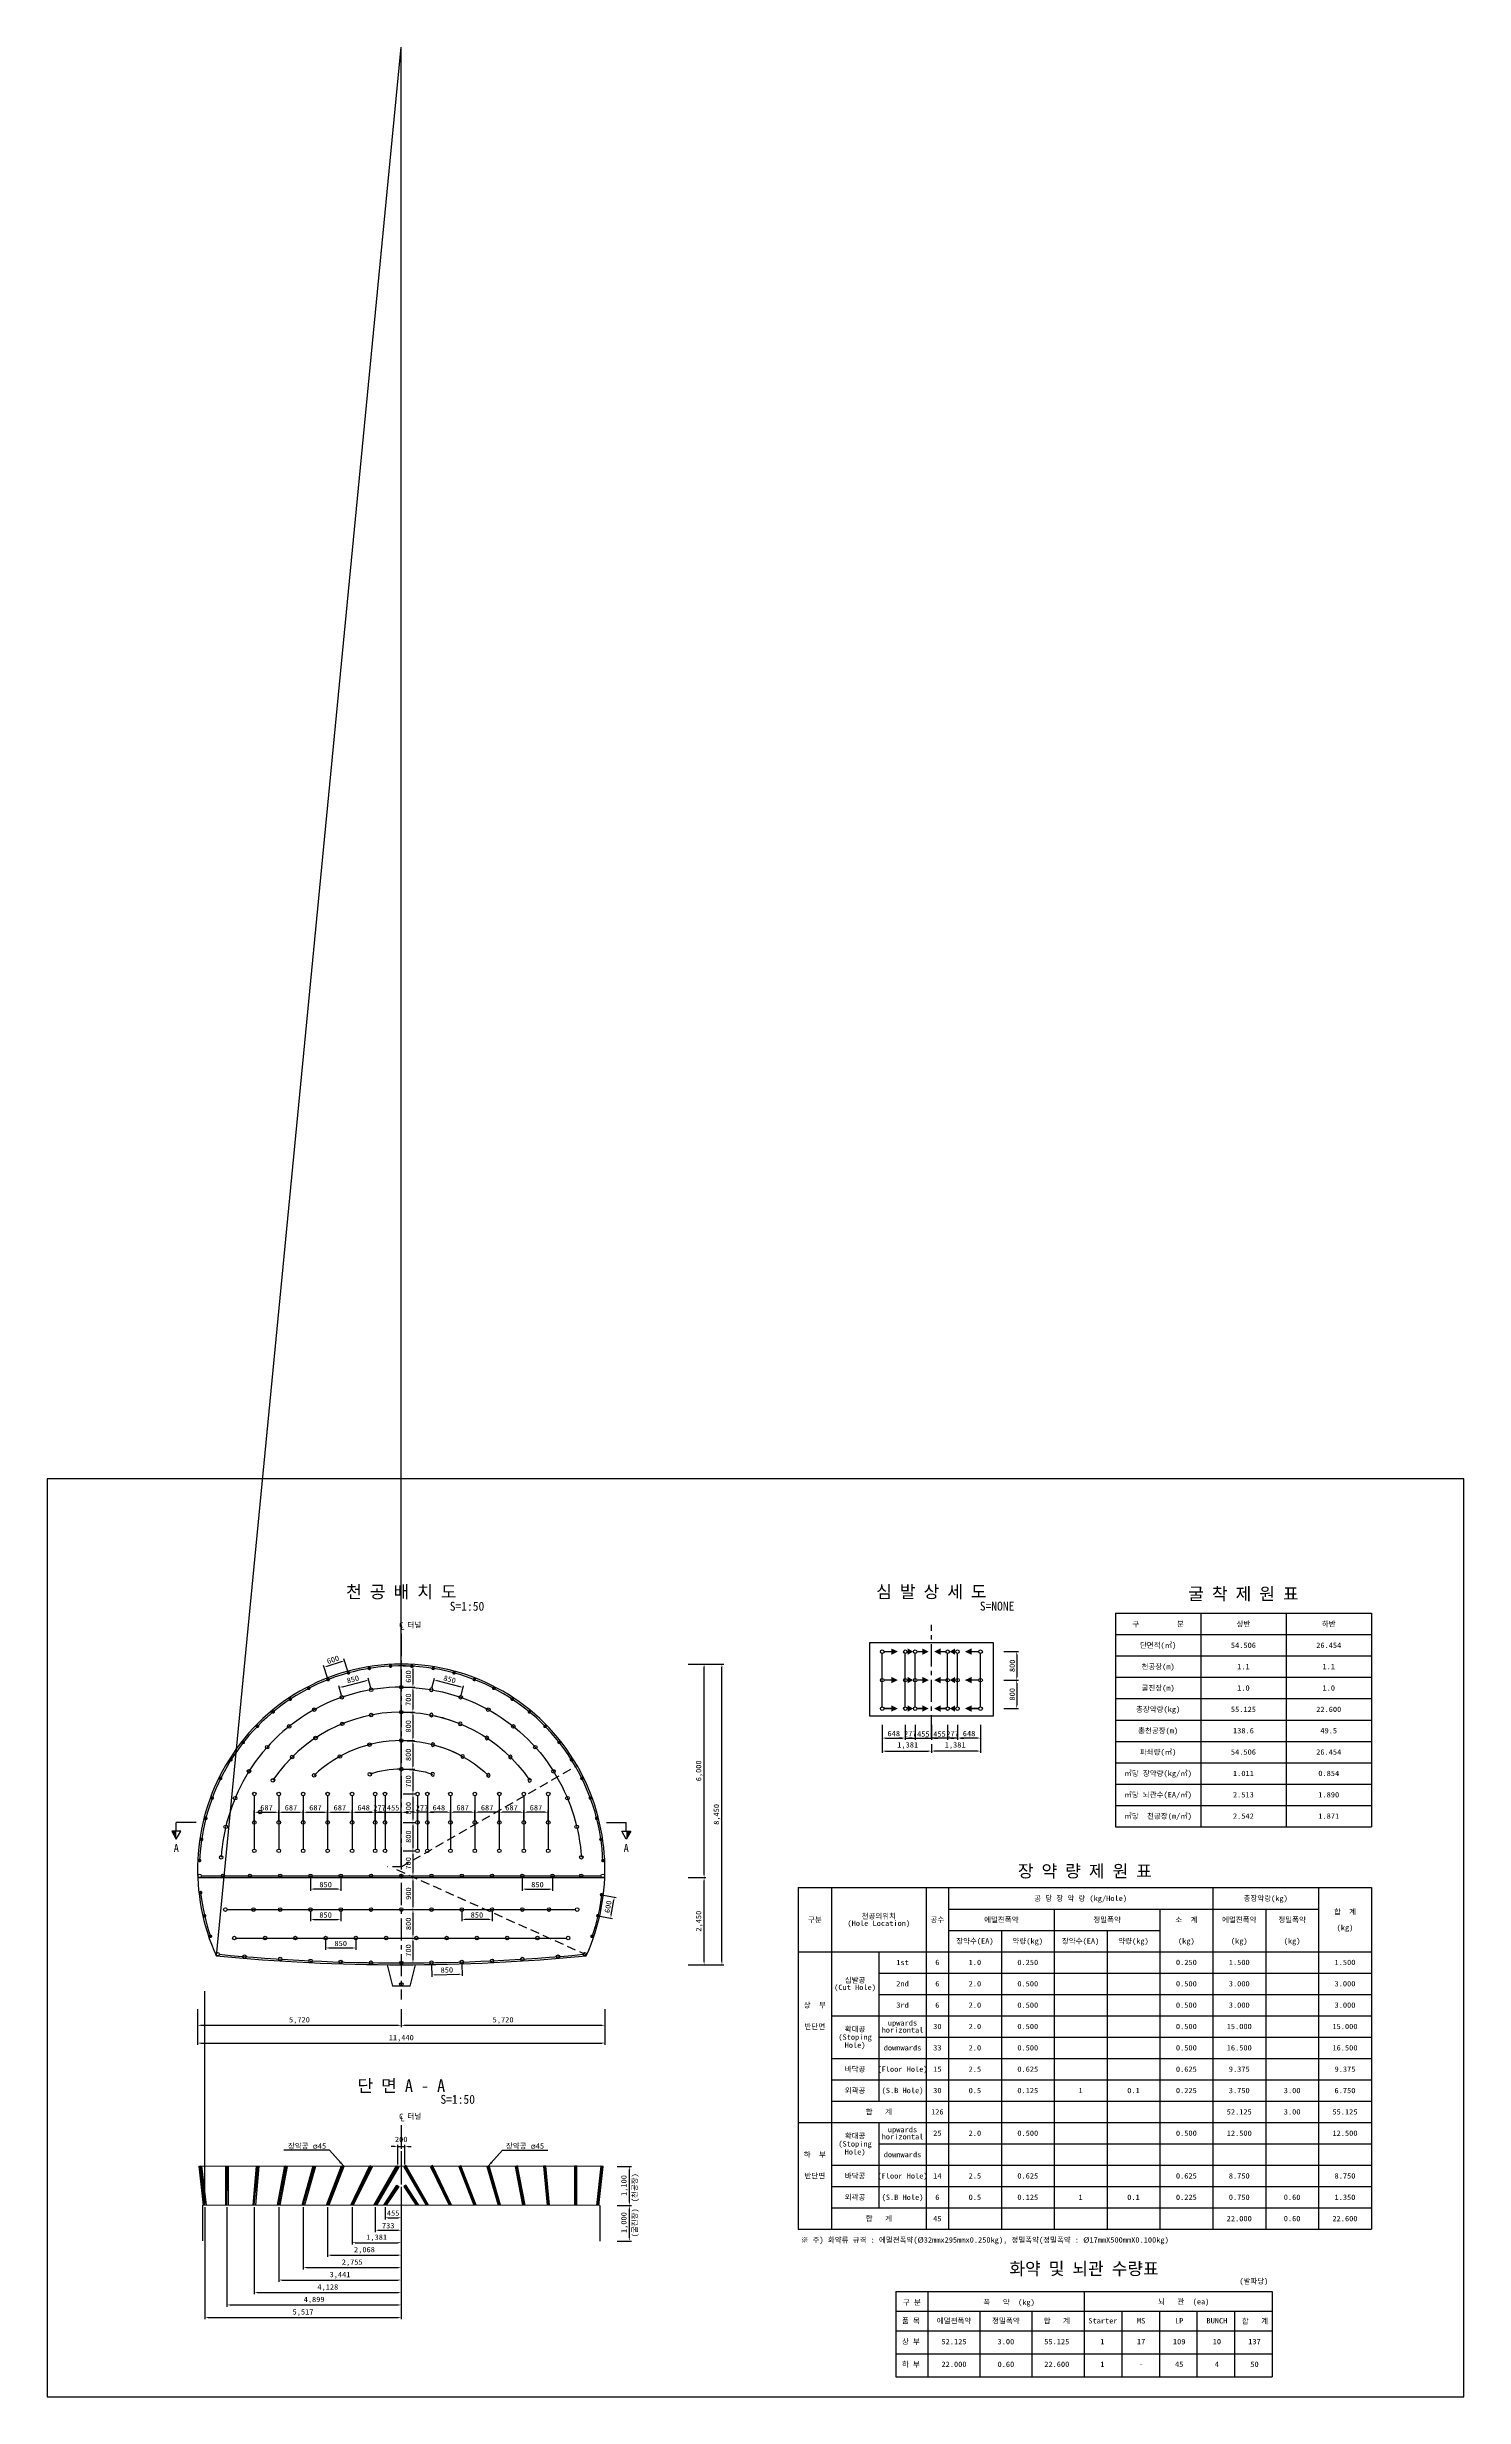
# Model space of a CAD drawing. Header units: millimetres. Extents: x -57518 to 189430, y -17322 to 123318.
# Drawn here: x 109830 to 149630, y 8478 to 74523 of the extents above; entities that cross this region are included whole.
import ezdxf
from ezdxf.enums import TextEntityAlignment as Align

# ---------------------------------------------------------------- set-up
doc = ezdxf.new("R2010")
doc.units = ezdxf.units.MM
doc.header["$LTSCALE"] = 500
doc.header["$PDMODE"] = 1
doc.linetypes.add('A-CENTR01', pattern=[2, 1.25, -0.25, 0.25, -0.25])
doc.linetypes.add('A-DASHD01', pattern=[0.75, 0.5, -0.25])
for name, color, linetype in [('CS-BLST', 4, 'Continuous'), ('CS-BLST-HIDL', 2, 'A-DASHD01'), ('CS-BLST-LIN1', 2, 'Continuous'), ('CS-BLST-LIN2', 2, 'Continuous'), ('CS-BLST-LIN3', 2, 'Continuous'), ('CS-BLST-PATT', 1, 'Continuous'), ('CS-BLST-TEX1', 6, 'Continuous'), ('CS-BLST-TEX3', 3, 'Continuous'), ('CS-CNTL', 1, 'A-CENTR01'), ('CS-DIML', 1, 'Continuous'), ('CS-DIMS', 1, 'Continuous'), ('CS-EXCV', 3, 'E-DIGLN01'), ('CS-LEAT', 3, 'Continuous'), ('CS-MISC', 2, 'Continuous'), ('CS-SYMB', 2, 'Continuous'), ('CS-TABL-LIN1', 4, 'Continuous'), ('CS-TABL-LIN2', 1, 'Continuous'), ('CS-TABL-TEX1', 6, 'Continuous'), ('CS-TABL-TEX2', 3, 'Continuous'), ('CS-TEX1', 6, 'Continuous'), ('CS-TEXT', 3, 'Continuous'), ('CX-PAPR', 2, 'Continuous')]:
    doc.layers.add(name, color=color, linetype=linetype)
doc.styles.get("Standard").update_dxf_attribs({"font": ''})
doc.styles.add('굴림체', font='')
doc.styles.get('Standard').set_extended_font_data('GulimChe')
doc.styles.get('굴림체').set_extended_font_data('GulimChe')
doc.linetypes.add('E-DIGLN01', pattern='A,0.9,-0.2,[19,kscals.shx,S=0.1,R=180,X=0,Y=0],0.9', length=2)
doc.dimstyles.new('DIM01-50', dxfattribs={"dimscale": 50, "dimtxt": 3, "dimasz": 1.8, "dimexe": 1, "dimexo": 1, "dimgap": 1, "dimtad": 1, "dimdec": 0, "dimzin": 9, "dimdsep": 46, "dimlunit": 6, "dimtxsty": '굴림체', "dimcen": 2.5, "dimclrt": 3, "dimadec": 4, "dimazin": 0, "dimtfac": 1, "dimtdec": 0, "dimtmove": 2, "dimatfit": 3, "dimfxl": 1, "dimtolj": 1, "dimtzin": 0, "dimarcsym": 0})

# ---------------------------------------------------------------- blocks, each defined once
blk = doc.blocks.new('*D264')
at = {"layer": 'CS-DIMS', "color": 0, "lineweight": -2, "transparency": 16777216}
for p, q in [((136705, 28627), (137116, 28627)), ((137066, 28537), (137066, 27917)), ((136703, 27827), (137116, 27827))]:
    blk.add_line(p, q, dxfattribs=at)
at = {"layer": 'CS-DIMS', "color": 0, "transparency": 16777216}
for points in [[(137051, 28537), (137081, 28537), (137066, 28627)], [(137051, 27917), (137081, 27917), (137066, 27827)]]:
    blk.add_solid(points, dxfattribs=at)
at = {"layer": 'Defpoints', "color": 0, "transparency": 16777216}
for p in [(136655, 28627), (136653, 27827), (137066, 27827)]:
    blk.add_point(p, dxfattribs=at)
at = {"layer": 'CS-DIMS', "color": 3, "transparency": 16777216, "insert": (136940, 28227), "char_height": 150, "attachment_point": 5, "rotation": 90, "style": '굴림체'}
blk.add_mtext('\\A1;800', dxfattribs=at)
blk = doc.blocks.new('*D265')
at = {"layer": 'CS-DIMS', "color": 0, "lineweight": -2, "transparency": 16777216}
for p, q in [((136707, 29427), (137118, 29427)), ((137068, 29337), (137068, 28717)), ((136705, 28627), (137118, 28627))]:
    blk.add_line(p, q, dxfattribs=at)
at = {"layer": 'CS-DIMS', "color": 0, "transparency": 16777216}
for points in [[(137053, 29337), (137083, 29337), (137068, 29427)], [(137053, 28717), (137083, 28717), (137068, 28627)]]:
    blk.add_solid(points, dxfattribs=at)
at = {"layer": 'Defpoints', "color": 0, "transparency": 16777216}
for p in [(136657, 29427), (136655, 28627), (137068, 28627)]:
    blk.add_point(p, dxfattribs=at)
at = {"layer": 'CS-DIMS', "color": 3, "transparency": 16777216, "insert": (136942, 29027), "char_height": 150, "attachment_point": 5, "rotation": 90, "style": '굴림체'}
blk.add_mtext('\\A1;800', dxfattribs=at)
blk = doc.blocks.new('*D266')
at = {"layer": 'CS-DIMS', "color": 0, "lineweight": -2, "transparency": 16777216}
for p, q in [((134216, 27365), (134216, 26946)), ((134671, 27365), (134671, 26946)), ((134126, 26996), (134036, 26996)), ((134216, 26996), (134671, 26996)), ((134761, 26996), (134851, 26996))]:
    blk.add_line(p, q, dxfattribs=at)
at = {"layer": 'CS-DIMS', "color": 0, "transparency": 16777216}
for points in [[(134126, 27011), (134126, 26981), (134216, 26996)], [(134761, 27011), (134761, 26981), (134671, 26996)]]:
    blk.add_solid(points, dxfattribs=at)
at = {"layer": 'Defpoints', "color": 0, "transparency": 16777216}
for p in [(134216, 27415, 0), (134671, 27415), (134671, 26996)]:
    blk.add_point(p, dxfattribs=at)
at = {"layer": 'CS-DIMS', "color": 3, "transparency": 16777216, "insert": (134443, 27110), "char_height": 150, "attachment_point": 5, "style": '굴림체'}
blk.add_mtext('\\A1;455', dxfattribs=at)
blk = doc.blocks.new('*D267')
at = {"layer": 'CS-DIMS', "color": 0, "lineweight": -2, "transparency": 16777216}
for p, q in [((133938, 27232), (133938, 26946)), ((134216, 27365), (134216, 26946)), ((133848, 26996), (133758, 26996)), ((133938, 26996), (134216, 26996)), ((134306, 26996), (134396, 26996))]:
    blk.add_line(p, q, dxfattribs=at)
at = {"layer": 'CS-DIMS', "color": 0, "transparency": 16777216}
for points in [[(133848, 27011), (133848, 26981), (133938, 26996)], [(134306, 27011), (134306, 26981), (134216, 26996)]]:
    blk.add_solid(points, dxfattribs=at)
at = {"layer": 'Defpoints', "color": 0, "transparency": 16777216}
for p in [(133938, 27282, 0), (134216, 27415, 0), (134216, 26996)]:
    blk.add_point(p, dxfattribs=at)
at = {"layer": 'CS-DIMS', "color": 3, "transparency": 16777216, "insert": (134077, 27117), "char_height": 150, "attachment_point": 5, "style": '굴림체'}
blk.add_mtext('\\A1;277', dxfattribs=at)
blk = doc.blocks.new('*D268')
at = {"layer": 'CS-DIMS', "color": 0, "lineweight": -2, "transparency": 16777216}
for p, q in [((133290, 27365), (133290, 26946)), ((133938, 27365), (133938, 26946)), ((133380, 26996), (133848, 26996))]:
    blk.add_line(p, q, dxfattribs=at)
at = {"layer": 'CS-DIMS', "color": 0, "transparency": 16777216}
for points in [[(133380, 27011), (133380, 26981), (133290, 26996)], [(133848, 27011), (133848, 26981), (133938, 26996)]]:
    blk.add_solid(points, dxfattribs=at)
at = {"layer": 'Defpoints', "color": 0, "transparency": 16777216}
for p in [(133290, 27415, 0), (133938, 27415, 0), (133938, 26996)]:
    blk.add_point(p, dxfattribs=at)
at = {"layer": 'CS-DIMS', "color": 3, "transparency": 16777216, "insert": (133614, 27123), "char_height": 150, "attachment_point": 5, "style": '굴림체'}
blk.add_mtext('\\A1;648', dxfattribs=at)
blk = doc.blocks.new('*D269')
at = {"layer": 'CS-DIMS', "color": 0, "lineweight": -2, "transparency": 16777216}
for p, q in [((133290, 27365), (133290, 26581)), ((133380, 26631), (134581, 26631)), ((134671, 26829), (134671, 26581))]:
    blk.add_line(p, q, dxfattribs=at)
at = {"layer": 'CS-DIMS', "color": 0, "transparency": 16777216}
for points in [[(133380, 26646), (133380, 26616), (133290, 26631)], [(134581, 26646), (134581, 26616), (134671, 26631)]]:
    blk.add_solid(points, dxfattribs=at)
at = {"layer": 'Defpoints', "color": 0, "transparency": 16777216}
for p in [(133290, 27415, 0), (134671, 26879), (134671, 26631)]:
    blk.add_point(p, dxfattribs=at)
at = {"layer": 'CS-DIMS', "color": 3, "transparency": 16777216, "insert": (134005, 26787), "char_height": 150, "attachment_point": 5, "style": '굴림체'}
blk.add_mtext('\\A1;1,381', dxfattribs=at)
blk = doc.blocks.new('*D270')
at = {"layer": 'CS-DIMS', "color": 0, "lineweight": -2, "transparency": 16777216}
for p, q in [((119324, 13815), (119324, 13465)), ((119414, 13515), (119690, 13515)), ((119780, 13815), (119780, 13465))]:
    blk.add_line(p, q, dxfattribs=at)
at = {"layer": 'CS-DIMS', "color": 0, "transparency": 16777216}
for points in [[(119414, 13530), (119414, 13500), (119324, 13515)], [(119690, 13530), (119690, 13500), (119780, 13515)]]:
    blk.add_solid(points, dxfattribs=at)
at = {"layer": 'Defpoints', "color": 0, "transparency": 16777216}
for p in [(119324, 13865, 0), (119780, 13865), (119780, 13515)]:
    blk.add_point(p, dxfattribs=at)
at = {"layer": 'CS-DIMS', "color": 3, "transparency": 16777216, "insert": (119552, 13645), "char_height": 150, "attachment_point": 5, "style": '굴림체'}
blk.add_mtext('\\A1;455', dxfattribs=at)
blk = doc.blocks.new('*D271')
at = {"layer": 'CS-DIMS', "color": 0, "lineweight": -2, "transparency": 16777216}
for p, q in [((119047, 13815), (119047, 13115)), ((119780, 13815), (119780, 13115)), ((119137, 13165), (119690, 13165))]:
    blk.add_line(p, q, dxfattribs=at)
at = {"layer": 'CS-DIMS', "color": 0, "transparency": 16777216}
for points in [[(119137, 13180), (119137, 13150), (119047, 13165)], [(119690, 13180), (119690, 13150), (119780, 13165)]]:
    blk.add_solid(points, dxfattribs=at)
at = {"layer": 'Defpoints', "color": 0, "transparency": 16777216}
for p in [(119047, 13865), (119780, 13865), (119780, 13165)]:
    blk.add_point(p, dxfattribs=at)
at = {"layer": 'CS-DIMS', "color": 3, "transparency": 16777216, "insert": (119413, 13292), "char_height": 150, "attachment_point": 5, "style": '굴림체'}
blk.add_mtext('\\A1;733', dxfattribs=at)
blk = doc.blocks.new('*D272')
at = {"layer": 'CS-DIMS', "color": 0, "lineweight": -2, "transparency": 16777216}
for p, q in [((118399, 13815), (118399, 12765)), ((118489, 12815), (119690, 12815)), ((119780, 13115), (119780, 12765))]:
    blk.add_line(p, q, dxfattribs=at)
at = {"layer": 'CS-DIMS', "color": 0, "transparency": 16777216}
for points in [[(118489, 12830), (118489, 12800), (118399, 12815)], [(119690, 12830), (119690, 12800), (119780, 12815)]]:
    blk.add_solid(points, dxfattribs=at)
at = {"layer": 'Defpoints', "color": 0, "transparency": 16777216}
for p in [(118399, 13865, 0), (119780, 13165), (119780, 12815)]:
    blk.add_point(p, dxfattribs=at)
at = {"layer": 'CS-DIMS', "color": 3, "transparency": 16777216, "insert": (119089, 12951), "char_height": 150, "attachment_point": 5, "style": '굴림체'}
blk.add_mtext('\\A1;1,381', dxfattribs=at)
blk = doc.blocks.new('*D273')
at = {"layer": 'CS-DIMS', "color": 0, "lineweight": -2, "transparency": 16777216}
for p, q in [((117712, 13815), (117712, 12415)), ((119780, 12765), (119780, 12415)), ((117802, 12465), (119690, 12465))]:
    blk.add_line(p, q, dxfattribs=at)
at = {"layer": 'CS-DIMS', "color": 0, "transparency": 16777216}
for points in [[(117802, 12480), (117802, 12450), (117712, 12465)], [(119690, 12480), (119690, 12450), (119780, 12465)]]:
    blk.add_solid(points, dxfattribs=at)
at = {"layer": 'Defpoints', "color": 0, "transparency": 16777216}
for p in [(117712, 13865, 0), (119780, 12815), (119780, 12465)]:
    blk.add_point(p, dxfattribs=at)
at = {"layer": 'CS-DIMS', "color": 3, "transparency": 16777216, "insert": (118746, 12601), "char_height": 150, "attachment_point": 5, "style": '굴림체'}
blk.add_mtext('\\A1;2,068', dxfattribs=at)
blk = doc.blocks.new('*D274')
at = {"layer": 'CS-DIMS', "color": 0, "lineweight": -2, "transparency": 16777216}
for p, q in [((117025, 13815), (117025, 12065)), ((117115, 12115), (119690, 12115)), ((119780, 12415), (119780, 12065))]:
    blk.add_line(p, q, dxfattribs=at)
at = {"layer": 'CS-DIMS', "color": 0, "transparency": 16777216}
for points in [[(117115, 12130), (117115, 12100), (117025, 12115)], [(119690, 12130), (119690, 12100), (119780, 12115)]]:
    blk.add_solid(points, dxfattribs=at)
at = {"layer": 'Defpoints', "color": 0, "transparency": 16777216}
for p in [(117025, 13865, 0), (119780, 12465), (119780, 12115)]:
    blk.add_point(p, dxfattribs=at)
at = {"layer": 'CS-DIMS', "color": 3, "transparency": 16777216, "insert": (118402, 12251), "char_height": 150, "attachment_point": 5, "style": '굴림체'}
blk.add_mtext('\\A1;2,755', dxfattribs=at)
blk = doc.blocks.new('*D275')
at = {"layer": 'CS-DIMS', "color": 0, "lineweight": -2, "transparency": 16777216}
for p, q in [((116338, 13815), (116338, 11715)), ((119780, 12065), (119780, 11715)), ((116428, 11765), (119690, 11765))]:
    blk.add_line(p, q, dxfattribs=at)
at = {"layer": 'CS-DIMS', "color": 0, "transparency": 16777216}
for points in [[(116428, 11780), (116428, 11750), (116338, 11765)], [(119690, 11780), (119690, 11750), (119780, 11765)]]:
    blk.add_solid(points, dxfattribs=at)
at = {"layer": 'Defpoints', "color": 0, "transparency": 16777216}
for p in [(116338, 13865, 0), (119780, 12115), (119780, 11765)]:
    blk.add_point(p, dxfattribs=at)
at = {"layer": 'CS-DIMS', "color": 3, "transparency": 16777216, "insert": (118059, 11901), "char_height": 150, "attachment_point": 5, "style": '굴림체'}
blk.add_mtext('\\A1;3,441', dxfattribs=at)
blk = doc.blocks.new('*D276')
at = {"layer": 'CS-DIMS', "color": 0, "lineweight": -2, "transparency": 16777216}
for p, q in [((125842, 14960), (126245, 14960)), ((126195, 13950), (126195, 14870)), ((125842, 13860), (126245, 13860))]:
    blk.add_line(p, q, dxfattribs=at)
at = {"layer": 'CS-DIMS', "color": 0, "transparency": 16777216}
for points in [[(126180, 14870), (126210, 14870), (126195, 14960)], [(126180, 13950), (126210, 13950), (126195, 13860)]]:
    blk.add_solid(points, dxfattribs=at)
at = {"layer": 'Defpoints', "color": 0, "transparency": 16777216}
for p in [(125792, 14960), (126195, 14960), (125792, 13860, 0)]:
    blk.add_point(p, dxfattribs=at)
at = {"layer": 'CS-DIMS', "color": 3, "transparency": 16777216, "insert": (126051, 14421), "char_height": 150, "attachment_point": 5, "rotation": 90, "style": '굴림체'}
blk.add_mtext('\\A1;1,100', dxfattribs=at)
blk = doc.blocks.new('*D277')
at = {"layer": 'CS-DIMS', "color": 0, "lineweight": -2, "transparency": 16777216}
for p, q in [((125842, 13860), (126245, 13860)), ((126195, 12950), (126195, 13770)), ((125842, 12860), (126245, 12860))]:
    blk.add_line(p, q, dxfattribs=at)
at = {"layer": 'CS-DIMS', "color": 0, "transparency": 16777216}
for points in [[(126180, 13770), (126210, 13770), (126195, 13860)], [(126180, 12950), (126210, 12950), (126195, 12860)]]:
    blk.add_solid(points, dxfattribs=at)
at = {"layer": 'Defpoints', "color": 0, "transparency": 16777216}
for p in [(125792, 13860), (126195, 13860), (125792, 12860)]:
    blk.add_point(p, dxfattribs=at)
at = {"layer": 'CS-DIMS', "color": 3, "transparency": 16777216, "insert": (126051, 13380), "char_height": 150, "attachment_point": 5, "rotation": 90, "style": '굴림체'}
blk.add_mtext('\\A1;1,000', dxfattribs=at)
blk = doc.blocks.new('*D278')
at = {"layer": 'CS-DIMS', "color": 0, "lineweight": -2, "transparency": 16777216}
for p, q in [((125842, 14960), (126245, 14960)), ((126195, 13950), (126195, 14870)), ((125842, 13860), (126245, 13860))]:
    blk.add_line(p, q, dxfattribs=at)
at = {"layer": 'CS-DIMS', "color": 0, "transparency": 16777216}
for points in [[(126180, 14870), (126210, 14870), (126195, 14960)], [(126180, 13950), (126210, 13950), (126195, 13860)]]:
    blk.add_solid(points, dxfattribs=at)
at = {"layer": 'Defpoints', "color": 0, "transparency": 16777216}
for p in [(125792, 14960), (126195, 14960), (125792, 13860, 0)]:
    blk.add_point(p, dxfattribs=at)
at = {"layer": 'CS-DIMS', "color": 3, "transparency": 16777216, "insert": (126051, 14421), "char_height": 150, "attachment_point": 5, "rotation": 90, "style": '굴림체'}
blk.add_mtext('\\A1;1,100', dxfattribs=at)
blk = doc.blocks.new('*D279')
at = {"layer": 'CS-DIMS', "color": 0, "lineweight": -2, "transparency": 16777216}
for p, q in [((125842, 13860), (126245, 13860)), ((126195, 12950), (126195, 13770)), ((125842, 12860), (126245, 12860))]:
    blk.add_line(p, q, dxfattribs=at)
at = {"layer": 'CS-DIMS', "color": 0, "transparency": 16777216}
for points in [[(126180, 13770), (126210, 13770), (126195, 13860)], [(126180, 12950), (126210, 12950), (126195, 12860)]]:
    blk.add_solid(points, dxfattribs=at)
at = {"layer": 'Defpoints', "color": 0, "transparency": 16777216}
for p in [(125792, 13860), (126195, 13860), (125792, 12860)]:
    blk.add_point(p, dxfattribs=at)
at = {"layer": 'CS-DIMS', "color": 3, "transparency": 16777216, "insert": (126051, 13380), "char_height": 150, "attachment_point": 5, "rotation": 90, "style": '굴림체'}
blk.add_mtext('\\A1;1,000', dxfattribs=at)
blk = doc.blocks.new('*D173')
at = {"layer": 'CS-DIMS', "color": 0, "lineweight": -2, "transparency": 16777216}
for p, q in [((114060, 19375), (114060, 18875)), ((119780, 19375), (119780, 18875)), ((114150, 18925), (119690, 18925))]:
    blk.add_line(p, q, dxfattribs=at)
at = {"layer": 'CS-DIMS', "color": 0, "transparency": 16777216}
for points in [[(114150, 18940), (114150, 18910), (114060, 18925)], [(119690, 18940), (119690, 18910), (119780, 18925)]]:
    blk.add_solid(points, dxfattribs=at)
at = {"layer": 'Defpoints', "color": 0, "transparency": 16777216}
for p in [(114060, 19425), (119780, 19425), (119780, 18925)]:
    blk.add_point(p, dxfattribs=at)
at = {"layer": 'CS-DIMS', "color": 3, "transparency": 16777216, "insert": (116920, 19061), "char_height": 150, "attachment_point": 5, "style": '굴림체'}
blk.add_mtext('\\A1;5,720', dxfattribs=at)
blk = doc.blocks.new('*D174')
at = {"layer": 'CS-DIMS', "color": 0, "lineweight": -2, "transparency": 16777216}
for p, q in [((119780, 19375), (119780, 18875)), ((125500, 19375), (125500, 18875)), ((119870, 18925), (125410, 18925))]:
    blk.add_line(p, q, dxfattribs=at)
at = {"layer": 'CS-DIMS', "color": 0, "transparency": 16777216}
for points in [[(119870, 18940), (119870, 18910), (119780, 18925)], [(125410, 18940), (125410, 18910), (125500, 18925)]]:
    blk.add_solid(points, dxfattribs=at)
at = {"layer": 'Defpoints', "color": 0, "transparency": 16777216}
for p in [(119780, 19425), (125500, 19425), (125500, 18925)]:
    blk.add_point(p, dxfattribs=at)
at = {"layer": 'CS-DIMS', "color": 3, "transparency": 16777216, "insert": (122640, 19061), "char_height": 150, "attachment_point": 5, "style": '굴림체'}
blk.add_mtext('\\A1;5,720', dxfattribs=at)
blk = doc.blocks.new('*D175')
at = {"layer": 'CS-DIMS', "color": 0, "lineweight": -2, "transparency": 16777216}
for p, q in [((114060, 18875), (114060, 18375)), ((125500, 18875), (125500, 18375)), ((114150, 18425), (125410, 18425))]:
    blk.add_line(p, q, dxfattribs=at)
at = {"layer": 'CS-DIMS', "color": 0, "transparency": 16777216}
for points in [[(114150, 18440), (114150, 18410), (114060, 18425)], [(125410, 18440), (125410, 18410), (125500, 18425)]]:
    blk.add_solid(points, dxfattribs=at)
at = {"layer": 'Defpoints', "color": 0, "transparency": 16777216}
for p in [(114060, 18925), (125500, 18925), (125500, 18425)]:
    blk.add_point(p, dxfattribs=at)
at = {"layer": 'CS-DIMS', "color": 3, "transparency": 16777216, "insert": (119780, 18561), "char_height": 150, "attachment_point": 5, "style": '굴림체'}
blk.add_mtext('\\A1;11,440', dxfattribs=at)
blk = doc.blocks.new('*D176')
at = {"layer": 'CS-DIMS', "color": 0, "lineweight": -2, "transparency": 16777216}
for p, q in [((127836, 23076), (128336, 23076)), ((128286, 20716), (128286, 22986)), ((127836, 20626), (128336, 20626))]:
    blk.add_line(p, q, dxfattribs=at)
at = {"layer": 'CS-DIMS', "color": 0, "transparency": 16777216}
for points in [[(128271, 22986), (128301, 22986), (128286, 23076)], [(128271, 20716), (128301, 20716), (128286, 20626)]]:
    blk.add_solid(points, dxfattribs=at)
at = {"layer": 'Defpoints', "color": 0, "transparency": 16777216}
for p in [(127786, 23076), (128286, 23076), (127786, 20626)]:
    blk.add_point(p, dxfattribs=at)
at = {"layer": 'CS-DIMS', "color": 3, "transparency": 16777216, "insert": (128149, 21851), "char_height": 150, "attachment_point": 5, "rotation": 90, "style": '굴림체'}
blk.add_mtext('\\A1;2,450', dxfattribs=at)
blk = doc.blocks.new('*D177')
at = {"layer": 'CS-DIMS', "color": 0, "lineweight": -2, "transparency": 16777216}
for p, q in [((128336, 29076), (128836, 29076)), ((128786, 20716), (128786, 28986)), ((128336, 20626), (128836, 20626))]:
    blk.add_line(p, q, dxfattribs=at)
at = {"layer": 'CS-DIMS', "color": 0, "transparency": 16777216}
for points in [[(128771, 28986), (128801, 28986), (128786, 29076)], [(128771, 20716), (128801, 20716), (128786, 20626)]]:
    blk.add_solid(points, dxfattribs=at)
at = {"layer": 'Defpoints', "color": 0, "transparency": 16777216}
for p in [(128286, 29076), (128786, 29076), (128286, 20626)]:
    blk.add_point(p, dxfattribs=at)
at = {"layer": 'CS-DIMS', "color": 3, "transparency": 16777216, "insert": (128649, 24851), "char_height": 150, "attachment_point": 5, "rotation": 90, "style": '굴림체'}
blk.add_mtext('\\A1;8,450', dxfattribs=at)
blk = doc.blocks.new('*D178')
at = {"layer": 'CS-DIMS', "color": 0, "lineweight": -2, "transparency": 16777216}
for p, q in [((127836, 29076), (128336, 29076)), ((128286, 23166), (128286, 28986)), ((127836, 23076), (128336, 23076))]:
    blk.add_line(p, q, dxfattribs=at)
at = {"layer": 'CS-DIMS', "color": 0, "transparency": 16777216}
for points in [[(128271, 28986), (128301, 28986), (128286, 29076)], [(128271, 23166), (128301, 23166), (128286, 23076)]]:
    blk.add_solid(points, dxfattribs=at)
at = {"layer": 'Defpoints', "color": 0, "transparency": 16777216}
for p in [(127786, 29076), (128286, 29076), (127786, 23076)]:
    blk.add_point(p, dxfattribs=at)
at = {"layer": 'CS-DIMS', "color": 3, "transparency": 16777216, "insert": (128150, 26076), "char_height": 150, "attachment_point": 5, "rotation": 90, "style": '굴림체'}
blk.add_mtext('\\A1;6,000', dxfattribs=at)
blk = doc.blocks.new('*D179')
at = {"layer": 'CS-DIMS', "color": 0, "lineweight": -2, "transparency": 16777216}
for p, q in [((119830, 24626), (120158, 24626)), ((120108, 24536), (120108, 23916)), ((119830, 23826), (120158, 23826))]:
    blk.add_line(p, q, dxfattribs=at)
at = {"layer": 'CS-DIMS', "color": 0, "transparency": 16777216}
for points in [[(120093, 24536), (120123, 24536), (120108, 24626)], [(120093, 23916), (120123, 23916), (120108, 23826)]]:
    blk.add_solid(points, dxfattribs=at)
at = {"layer": 'Defpoints', "color": 0, "transparency": 16777216}
for p in [(119780, 24626), (119780, 23826), (120108, 23826)]:
    blk.add_point(p, dxfattribs=at)
at = {"layer": 'CS-DIMS', "color": 3, "transparency": 16777216, "insert": (119981, 24226), "char_height": 150, "attachment_point": 5, "rotation": 90, "style": '굴림체'}
blk.add_mtext('\\A1;800', dxfattribs=at)
blk = doc.blocks.new('*D180')
at = {"layer": 'CS-DIMS', "color": 0, "lineweight": -2, "transparency": 16777216}
for p, q in [((117025, 24676), (117025, 24962)), ((117115, 24912), (117622, 24912)), ((117712, 24676), (117712, 24962))]:
    blk.add_line(p, q, dxfattribs=at)
at = {"layer": 'CS-DIMS', "color": 0, "transparency": 16777216}
for points in [[(117115, 24927), (117115, 24897), (117025, 24912)], [(117622, 24927), (117622, 24897), (117712, 24912)]]:
    blk.add_solid(points, dxfattribs=at)
at = {"layer": 'Defpoints', "color": 0, "transparency": 16777216}
for p in [(117025, 24626), (117712, 24912), (117712, 24626)]:
    blk.add_point(p, dxfattribs=at)
at = {"layer": 'CS-DIMS', "color": 3, "transparency": 16777216, "insert": (117369, 25039), "char_height": 150, "attachment_point": 5, "style": '굴림체'}
blk.add_mtext('\\A1;687', dxfattribs=at)
blk = doc.blocks.new('*D181')
at = {"layer": 'CS-DIMS', "color": 0, "lineweight": -2, "transparency": 16777216}
for p, q in [((119830, 25426), (120158, 25426)), ((120108, 25336), (120108, 24716)), ((119830, 24626), (120158, 24626))]:
    blk.add_line(p, q, dxfattribs=at)
at = {"layer": 'CS-DIMS', "color": 0, "transparency": 16777216}
for points in [[(120093, 25336), (120123, 25336), (120108, 25426)], [(120093, 24716), (120123, 24716), (120108, 24626)]]:
    blk.add_solid(points, dxfattribs=at)
at = {"layer": 'Defpoints', "color": 0, "transparency": 16777216}
for p in [(119780, 25426), (119780, 24626), (120108, 24626)]:
    blk.add_point(p, dxfattribs=at)
at = {"layer": 'CS-DIMS', "color": 3, "transparency": 16777216, "insert": (119981, 25026), "char_height": 150, "attachment_point": 5, "rotation": 90, "style": '굴림체'}
blk.add_mtext('\\A1;800', dxfattribs=at)
blk = doc.blocks.new('*D182')
at = {"layer": 'CS-DIMS', "color": 0, "lineweight": -2, "transparency": 16777216}
for p, q in [((119830, 23826), (120158, 23826)), ((119830, 23126), (120158, 23126)), ((120108, 23736), (120108, 23216))]:
    blk.add_line(p, q, dxfattribs=at)
at = {"layer": 'CS-DIMS', "color": 0, "transparency": 16777216}
for points in [[(120093, 23736), (120123, 23736), (120108, 23826)], [(120093, 23216), (120123, 23216), (120108, 23126)]]:
    blk.add_solid(points, dxfattribs=at)
at = {"layer": 'Defpoints', "color": 0, "transparency": 16777216}
for p in [(119780, 23826), (119780, 23126), (120108, 23126)]:
    blk.add_point(p, dxfattribs=at)
at = {"layer": 'CS-DIMS', "color": 3, "transparency": 16777216, "insert": (119981, 23476), "char_height": 150, "attachment_point": 5, "rotation": 90, "style": '굴림체'}
blk.add_mtext('\\A1;700', dxfattribs=at)
blk = doc.blocks.new('*D183')
at = {"layer": 'CS-DIMS', "color": 0, "lineweight": -2, "transparency": 16777216}
for p, q in [((119830, 26126), (120158, 26126)), ((120108, 26036), (120108, 25516)), ((119830, 25426), (120158, 25426))]:
    blk.add_line(p, q, dxfattribs=at)
at = {"layer": 'CS-DIMS', "color": 0, "transparency": 16777216}
for points in [[(120093, 26036), (120123, 26036), (120108, 26126)], [(120093, 25516), (120123, 25516), (120108, 25426)]]:
    blk.add_solid(points, dxfattribs=at)
at = {"layer": 'Defpoints', "color": 0, "transparency": 16777216}
for p in [(119780, 26126), (119780, 25426), (120108, 25426)]:
    blk.add_point(p, dxfattribs=at)
at = {"layer": 'CS-DIMS', "color": 3, "transparency": 16777216, "insert": (119981, 25776), "char_height": 150, "attachment_point": 5, "rotation": 90, "style": '굴림체'}
blk.add_mtext('\\A1;700', dxfattribs=at)
blk = doc.blocks.new('*D184')
at = {"layer": 'CS-DIMS', "color": 0, "lineweight": -2, "transparency": 16777216}
for p, q in [((119830, 26926), (120155, 26926)), ((120105, 26836), (120105, 26216)), ((119830, 26126), (120155, 26126))]:
    blk.add_line(p, q, dxfattribs=at)
at = {"layer": 'CS-DIMS', "color": 0, "transparency": 16777216}
for points in [[(120090, 26836), (120120, 26836), (120105, 26926)], [(120090, 26216), (120120, 26216), (120105, 26126)]]:
    blk.add_solid(points, dxfattribs=at)
at = {"layer": 'Defpoints', "color": 0, "transparency": 16777216}
for p in [(119780, 26926), (119780, 26126), (120105, 26126)]:
    blk.add_point(p, dxfattribs=at)
at = {"layer": 'CS-DIMS', "color": 3, "transparency": 16777216, "insert": (119978, 26526), "char_height": 150, "attachment_point": 5, "rotation": 90, "style": '굴림체'}
blk.add_mtext('\\A1;800', dxfattribs=at)
blk = doc.blocks.new('*D185')
at = {"layer": 'CS-DIMS', "color": 0, "lineweight": -2, "transparency": 16777216}
for p, q in [((119830, 28426), (120155, 28426)), ((120105, 28336), (120105, 27816)), ((119830, 27726), (120155, 27726))]:
    blk.add_line(p, q, dxfattribs=at)
at = {"layer": 'CS-DIMS', "color": 0, "transparency": 16777216}
for points in [[(120090, 28336), (120120, 28336), (120105, 28426)], [(120090, 27816), (120120, 27816), (120105, 27726)]]:
    blk.add_solid(points, dxfattribs=at)
at = {"layer": 'Defpoints', "color": 0, "transparency": 16777216}
for p in [(119780, 28426), (119780, 27726), (120105, 27726)]:
    blk.add_point(p, dxfattribs=at)
at = {"layer": 'CS-DIMS', "color": 3, "transparency": 16777216, "insert": (119978, 28076), "char_height": 150, "attachment_point": 5, "rotation": 90, "style": '굴림체'}
blk.add_mtext('\\A1;700', dxfattribs=at)
blk = doc.blocks.new('*D186')
at = {"layer": 'CS-DIMS', "color": 0, "lineweight": -2, "transparency": 16777216}
for p, q in [((119830, 29026), (120158, 29026)), ((119830, 28426), (120158, 28426)), ((120108, 28936), (120108, 28516))]:
    blk.add_line(p, q, dxfattribs=at)
at = {"layer": 'CS-DIMS', "color": 0, "transparency": 16777216}
for points in [[(120093, 28936), (120123, 28936), (120108, 29026)], [(120093, 28516), (120123, 28516), (120108, 28426)]]:
    blk.add_solid(points, dxfattribs=at)
at = {"layer": 'Defpoints', "color": 0, "transparency": 16777216}
for p in [(119780, 29026), (119780, 28426), (120108, 28426)]:
    blk.add_point(p, dxfattribs=at)
at = {"layer": 'CS-DIMS', "color": 3, "transparency": 16777216, "insert": (119981, 28726), "char_height": 150, "attachment_point": 5, "rotation": 90, "style": '굴림체'}
blk.add_mtext('\\A1;600', dxfattribs=at)
blk = doc.blocks.new('*D187')
at = {"layer": 'CS-DIMS', "color": 0, "lineweight": -2, "transparency": 16777216}
for p, q in [((117701, 29015), (118100, 29145)), ((118282, 28876), (118170, 29220)), ((117711, 28690), (117599, 29035))]:
    blk.add_line(p, q, dxfattribs=at)
at = {"layer": 'CS-DIMS', "color": 0, "transparency": 16777216}
for points in [[(118095, 29159), (118104, 29130), (118185, 29172)], [(117696, 29029), (117705, 29001), (117615, 28987)]]:
    blk.add_solid(points, dxfattribs=at)
at = {"layer": 'Defpoints', "color": 0, "transparency": 16777216}
for p in [(118185, 29172), (117727, 28643), (118297, 28828)]:
    blk.add_point(p, dxfattribs=at)
at = {"layer": 'CS-DIMS', "color": 3, "transparency": 16777216, "insert": (117861, 29200), "char_height": 150, "attachment_point": 5, "rotation": 18.00005, "style": '굴림체'}
blk.add_mtext('\\A1;600', dxfattribs=at)
blk = doc.blocks.new('*D188')
at = {"layer": 'CS-DIMS', "color": 0, "lineweight": -2, "transparency": 16777216}
for p, q in [((118099, 28191), (118028, 28467)), ((118128, 28441), (118775, 28608)), ((118921, 28403), (118850, 28679))]:
    blk.add_line(p, q, dxfattribs=at)
at = {"layer": 'CS-DIMS', "color": 0, "transparency": 16777216}
for points in [[(118124, 28456), (118131, 28427), (118040, 28419)], [(118772, 28623), (118779, 28594), (118862, 28631)]]:
    blk.add_solid(points, dxfattribs=at)
at = {"layer": 'Defpoints', "color": 0, "transparency": 16777216}
for p in [(118862, 28631), (118112, 28143), (118934, 28355)]:
    blk.add_point(p, dxfattribs=at)
at = {"layer": 'CS-DIMS', "color": 3, "transparency": 16777216, "insert": (118420, 28648), "char_height": 150, "attachment_point": 5, "rotation": 14.46577, "style": '굴림체'}
blk.add_mtext('\\A1;850', dxfattribs=at)
blk = doc.blocks.new('*D189')
at = {"layer": 'CS-DIMS', "color": 0, "lineweight": -2, "transparency": 16777216}
for p, q in [((125456, 22584), (125815, 22520)), ((125352, 21993), (125711, 21930)), ((125678, 22027), (125750, 22441))]:
    blk.add_line(p, q, dxfattribs=at)
at = {"layer": 'CS-DIMS', "color": 0, "transparency": 16777216}
for points in [[(125736, 22443), (125765, 22438), (125766, 22529)], [(125663, 22030), (125693, 22025), (125662, 21939)]]:
    blk.add_solid(points, dxfattribs=at)
at = {"layer": 'Defpoints', "color": 0, "transparency": 16777216}
for p in [(125406, 22592), (125766, 22529), (125302, 22002)]:
    blk.add_point(p, dxfattribs=at)
at = {"layer": 'CS-DIMS', "color": 3, "transparency": 16777216, "insert": (125589, 22256), "char_height": 150, "attachment_point": 5, "rotation": 80.01733, "style": '굴림체'}
blk.add_mtext('\\A1;600', dxfattribs=at)
blk = doc.blocks.new('SECB_L1')
at = {"layer": 'CS-SYMB'}
for p in [(-11.1, 5), (0, 0)]:
    blk.add_line(p, (-11.1, 0), dxfattribs=at)
blk.add_lwpolyline([(-11.1, 9.4), (-8.6, 5), (-13.6, 5)], close=True, dxfattribs=at)
blk.add_solid([(-11.1, 9.4), (-11.1, 9.4), (-11.1, 5), (-13.6, 5)], dxfattribs=at)
at = {"layer": 'CS-TEX1', "style": '굴림체', "flags": 4}
for tag, rotation in [('A_180', 180), ('A_090', 270), ('A_270', 90)]:
    blk.add_attdef(tag, text='', height=5, rotation=rotation, dxfattribs=at).set_placement((-10.8, 14), align=Align.MIDDLE)
blk.add_attdef('A_000', text='', height=4.5, dxfattribs=at).set_placement((-11.1, 14.4), align=Align.MIDDLE)
blk = doc.blocks.new('*D190')
at = {"layer": 'CS-DIMS', "color": 0, "lineweight": -2, "transparency": 16777216}
for p, q in [((117712, 24676), (117712, 24962)), ((117802, 24912), (118309, 24912)), ((118399, 24676), (118399, 24962))]:
    blk.add_line(p, q, dxfattribs=at)
at = {"layer": 'CS-DIMS', "color": 0, "transparency": 16777216}
for points in [[(117802, 24927), (117802, 24897), (117712, 24912)], [(118309, 24927), (118309, 24897), (118399, 24912)]]:
    blk.add_solid(points, dxfattribs=at)
at = {"layer": 'Defpoints', "color": 0, "transparency": 16777216}
for p in [(117712, 24626), (118399, 24912), (118399, 24626)]:
    blk.add_point(p, dxfattribs=at)
at = {"layer": 'CS-DIMS', "color": 3, "transparency": 16777216, "insert": (118055, 25039), "char_height": 150, "attachment_point": 5, "style": '굴림체'}
blk.add_mtext('\\A1;687', dxfattribs=at)
blk = doc.blocks.new('*D191')
at = {"layer": 'CS-DIMS', "color": 0, "lineweight": -2, "transparency": 16777216}
for p, q in [((118399, 24676), (118399, 24962)), ((118489, 24912), (118957, 24912)), ((119047, 24676), (119047, 24962))]:
    blk.add_line(p, q, dxfattribs=at)
at = {"layer": 'CS-DIMS', "color": 0, "transparency": 16777216}
for points in [[(118489, 24927), (118489, 24897), (118399, 24912)], [(118957, 24927), (118957, 24897), (119047, 24912)]]:
    blk.add_solid(points, dxfattribs=at)
at = {"layer": 'Defpoints', "color": 0, "transparency": 16777216}
for p in [(118399, 24626), (119047, 24912), (119047, 24626, 0)]:
    blk.add_point(p, dxfattribs=at)
at = {"layer": 'CS-DIMS', "color": 3, "transparency": 16777216, "insert": (118723, 25039), "char_height": 150, "attachment_point": 5, "style": '굴림체'}
blk.add_mtext('\\A1;648', dxfattribs=at)
blk = doc.blocks.new('*D192')
at = {"layer": 'CS-DIMS', "color": 0, "lineweight": -2, "transparency": 16777216}
for p, q in [((118957, 24912), (118867, 24912)), ((119047, 24676), (119047, 24962)), ((119047, 24912), (119324, 24912)), ((119324, 24676), (119324, 24962)), ((119414, 24912), (119504, 24912))]:
    blk.add_line(p, q, dxfattribs=at)
at = {"layer": 'CS-DIMS', "color": 0, "transparency": 16777216}
for points in [[(118957, 24927), (118957, 24897), (119047, 24912)], [(119414, 24927), (119414, 24897), (119324, 24912)]]:
    blk.add_solid(points, dxfattribs=at)
at = {"layer": 'Defpoints', "color": 0, "transparency": 16777216}
for p in [(119047, 24626, 0), (119324, 24912), (119324, 24626, 0)]:
    blk.add_point(p, dxfattribs=at)
at = {"layer": 'CS-DIMS', "color": 3, "transparency": 16777216, "insert": (119169, 25036), "char_height": 150, "attachment_point": 5, "style": '굴림체'}
blk.add_mtext('\\A1;277', dxfattribs=at)
blk = doc.blocks.new('*D193')
at = {"layer": 'CS-DIMS', "color": 0, "lineweight": -2, "transparency": 16777216}
for p, q in [((119234, 24912), (119144, 24912)), ((119324, 24676), (119324, 24962)), ((119324, 24912), (119780, 24912)), ((119780, 24676), (119780, 24962)), ((119870, 24912), (119960, 24912))]:
    blk.add_line(p, q, dxfattribs=at)
at = {"layer": 'CS-DIMS', "color": 0, "transparency": 16777216}
for points in [[(119234, 24927), (119234, 24897), (119324, 24912)], [(119870, 24927), (119870, 24897), (119780, 24912)]]:
    blk.add_solid(points, dxfattribs=at)
at = {"layer": 'Defpoints', "color": 0, "transparency": 16777216}
for p in [(119324, 24626, 0), (119780, 24912), (119780, 24626)]:
    blk.add_point(p, dxfattribs=at)
at = {"layer": 'CS-DIMS', "color": 3, "transparency": 16777216, "insert": (119552, 25037), "char_height": 150, "attachment_point": 5, "style": '굴림체'}
blk.add_mtext('\\A1;455', dxfattribs=at)
blk = doc.blocks.new('*D194')
at = {"layer": 'CS-DIMS', "color": 0, "lineweight": -2, "transparency": 16777216}
for p, q in [((116338, 24676), (116338, 24962)), ((116428, 24912), (116935, 24912)), ((117025, 24676), (117025, 24962))]:
    blk.add_line(p, q, dxfattribs=at)
at = {"layer": 'CS-DIMS', "color": 0, "transparency": 16777216}
for points in [[(116428, 24927), (116428, 24897), (116338, 24912)], [(116935, 24927), (116935, 24897), (117025, 24912)]]:
    blk.add_solid(points, dxfattribs=at)
at = {"layer": 'Defpoints', "color": 0, "transparency": 16777216}
for p in [(116338, 24626), (117025, 24912), (117025, 24626)]:
    blk.add_point(p, dxfattribs=at)
at = {"layer": 'CS-DIMS', "color": 3, "transparency": 16777216, "insert": (116682, 25039), "char_height": 150, "attachment_point": 5, "style": '굴림체'}
blk.add_mtext('\\A1;687', dxfattribs=at)
blk = doc.blocks.new('*D195')
at = {"layer": 'CS-DIMS', "color": 0, "lineweight": -2, "transparency": 16777216}
for p, q in [((115652, 24676), (115652, 24962)), ((115742, 24912), (116248, 24912)), ((116338, 24676), (116338, 24962))]:
    blk.add_line(p, q, dxfattribs=at)
at = {"layer": 'CS-DIMS', "color": 0, "transparency": 16777216}
for points in [[(115742, 24927), (115742, 24897), (115652, 24912)], [(116248, 24927), (116248, 24897), (116338, 24912)]]:
    blk.add_solid(points, dxfattribs=at)
at = {"layer": 'Defpoints', "color": 0, "transparency": 16777216}
for p in [(115652, 24626, 0), (116338, 24912), (116338, 24626)]:
    blk.add_point(p, dxfattribs=at)
at = {"layer": 'CS-DIMS', "color": 3, "transparency": 16777216, "insert": (115995, 25039), "char_height": 150, "attachment_point": 5, "style": '굴림체'}
blk.add_mtext('\\A1;687', dxfattribs=at)
blk = doc.blocks.new('*D196')
at = {"layer": 'CS-DIMS', "color": 0, "lineweight": -2, "transparency": 16777216}
for p, q in [((120145, 24912), (120055, 24912)), ((120235, 24676), (120235, 24962)), ((120512, 24912), (120235, 24912)), ((120512, 24676), (120512, 24962)), ((120602, 24912), (120692, 24912))]:
    blk.add_line(p, q, dxfattribs=at)
at = {"layer": 'CS-DIMS', "color": 0, "transparency": 16777216}
for points in [[(120145, 24927), (120145, 24897), (120235, 24912)], [(120602, 24927), (120602, 24897), (120512, 24912)]]:
    blk.add_solid(points, dxfattribs=at)
at = {"layer": 'Defpoints', "color": 0, "transparency": 16777216}
for p in [(120235, 24912), (120235, 24626, 0), (120512, 24626, 0)]:
    blk.add_point(p, dxfattribs=at)
at = {"layer": 'CS-DIMS', "color": 3, "transparency": 16777216, "insert": (120363, 25036), "char_height": 150, "attachment_point": 5, "style": '굴림체'}
blk.add_mtext('\\A1;277', dxfattribs=at)
blk = doc.blocks.new('*D197')
at = {"layer": 'CS-DIMS', "color": 0, "lineweight": -2, "transparency": 16777216}
for p, q in [((120145, 24912), (120055, 24912)), ((120235, 24676), (120235, 24962)), ((120512, 24912), (120235, 24912)), ((120512, 24676), (120512, 24962)), ((120602, 24912), (120692, 24912))]:
    blk.add_line(p, q, dxfattribs=at)
at = {"layer": 'CS-DIMS', "color": 0, "transparency": 16777216}
for points in [[(120145, 24927), (120145, 24897), (120235, 24912)], [(120602, 24927), (120602, 24897), (120512, 24912)]]:
    blk.add_solid(points, dxfattribs=at)
at = {"layer": 'Defpoints', "color": 0, "transparency": 16777216}
for p in [(120235, 24912), (120235, 24626, 0), (120512, 24626, 0)]:
    blk.add_point(p, dxfattribs=at)
at = {"layer": 'CS-DIMS', "color": 3, "transparency": 16777216, "insert": (120363, 25036), "char_height": 150, "attachment_point": 5, "style": '굴림체'}
blk.add_mtext('\\A1;277', dxfattribs=at)
blk = doc.blocks.new('*D198')
at = {"layer": 'CS-DIMS', "color": 0, "lineweight": -2, "transparency": 16777216}
for p, q in [((120631, 20634), (120640, 20290)), ((121481, 20656), (121490, 20313)), ((120729, 20343), (121399, 20360))]:
    blk.add_line(p, q, dxfattribs=at)
at = {"layer": 'CS-DIMS', "color": 0, "transparency": 16777216}
for points in [[(120728, 20358), (120729, 20328), (120639, 20340)], [(121398, 20375), (121399, 20345), (121489, 20363)]]:
    blk.add_solid(points, dxfattribs=at)
at = {"layer": 'Defpoints', "color": 0, "transparency": 16777216}
for p in [(120630, 20684), (121480, 20706), (121489, 20363)]:
    blk.add_point(p, dxfattribs=at)
at = {"layer": 'CS-DIMS', "color": 3, "transparency": 16777216, "insert": (121060, 20478), "char_height": 150, "attachment_point": 5, "rotation": 1.495, "style": '굴림체'}
blk.add_mtext('\\A1;850', dxfattribs=at)
blk = doc.blocks.new('*D199')
at = {"layer": 'CS-DIMS', "color": 0, "lineweight": -2, "transparency": 16777216}
for p, q in [((119830, 21376), (120158, 21376)), ((120108, 21286), (120108, 20766)), ((119830, 20676), (120158, 20676))]:
    blk.add_line(p, q, dxfattribs=at)
at = {"layer": 'CS-DIMS', "color": 0, "transparency": 16777216}
for points in [[(120093, 21286), (120123, 21286), (120108, 21376)], [(120093, 20766), (120123, 20766), (120108, 20676)]]:
    blk.add_solid(points, dxfattribs=at)
at = {"layer": 'Defpoints', "color": 0, "transparency": 16777216}
for p in [(119780, 21376), (119780, 20676), (120108, 20676)]:
    blk.add_point(p, dxfattribs=at)
at = {"layer": 'CS-DIMS', "color": 3, "transparency": 16777216, "insert": (119981, 21026), "char_height": 150, "attachment_point": 5, "rotation": 90, "style": '굴림체'}
blk.add_mtext('\\A1;700', dxfattribs=at)
blk = doc.blocks.new('*D200')
at = {"layer": 'CS-DIMS', "color": 0, "lineweight": -2, "transparency": 16777216}
for p, q in [((119830, 22176), (120158, 22176)), ((120108, 22086), (120108, 21466)), ((119830, 21376), (120158, 21376))]:
    blk.add_line(p, q, dxfattribs=at)
at = {"layer": 'CS-DIMS', "color": 0, "transparency": 16777216}
for points in [[(120093, 22086), (120123, 22086), (120108, 22176)], [(120093, 21466), (120123, 21466), (120108, 21376)]]:
    blk.add_solid(points, dxfattribs=at)
at = {"layer": 'Defpoints', "color": 0, "transparency": 16777216}
for p in [(119780, 22176), (119780, 21376), (120108, 21376)]:
    blk.add_point(p, dxfattribs=at)
at = {"layer": 'CS-DIMS', "color": 3, "transparency": 16777216, "insert": (119981, 21776), "char_height": 150, "attachment_point": 5, "rotation": 90, "style": '굴림체'}
blk.add_mtext('\\A1;800', dxfattribs=at)
blk = doc.blocks.new('*D201')
at = {"layer": 'CS-DIMS', "color": 0, "lineweight": -2, "transparency": 16777216}
for p, q in [((119830, 23076), (120158, 23076)), ((120108, 22986), (120108, 22266)), ((119830, 22176), (120158, 22176))]:
    blk.add_line(p, q, dxfattribs=at)
at = {"layer": 'CS-DIMS', "color": 0, "transparency": 16777216}
for points in [[(120093, 22986), (120123, 22986), (120108, 23076)], [(120093, 22266), (120123, 22266), (120108, 22176)]]:
    blk.add_solid(points, dxfattribs=at)
at = {"layer": 'Defpoints', "color": 0, "transparency": 16777216}
for p in [(119780, 23076), (119780, 22176), (120108, 22176)]:
    blk.add_point(p, dxfattribs=at)
at = {"layer": 'CS-DIMS', "color": 3, "transparency": 16777216, "insert": (119981, 22626), "char_height": 150, "attachment_point": 5, "rotation": 90, "style": '굴림체'}
blk.add_mtext('\\A1;900', dxfattribs=at)
blk = doc.blocks.new('*D202')
at = {"layer": 'CS-DIMS', "color": 0, "lineweight": -2, "transparency": 16777216}
for p, q in [((119589, 15516), (119499, 15516)), ((119679, 15015), (119679, 15566)), ((119679, 15516), (119879, 15516)), ((119879, 15015), (119879, 15566)), ((119969, 15516), (120059, 15516))]:
    blk.add_line(p, q, dxfattribs=at)
at = {"layer": 'CS-DIMS', "color": 0, "transparency": 16777216}
for points in [[(119589, 15531), (119589, 15501), (119679, 15516)], [(119969, 15531), (119969, 15501), (119879, 15516)]]:
    blk.add_solid(points, dxfattribs=at)
at = {"layer": 'Defpoints', "color": 0, "transparency": 16777216}
for p in [(119879, 15516), (119679, 14965), (119879, 14965)]:
    blk.add_point(p, dxfattribs=at)
at = {"layer": 'CS-DIMS', "color": 3, "transparency": 16777216, "insert": (119779, 15717), "char_height": 150, "attachment_point": 5, "style": '굴림체'}
blk.add_mtext('\\A1;200', dxfattribs=at)
blk = doc.blocks.new('*D203')
at = {"layer": 'CS-DIMS', "color": 0, "lineweight": -2, "transparency": 16777216}
for p, q in [((115652, 13815), (115652, 11365)), ((115742, 11415), (119690, 11415)), ((119780, 11715), (119780, 11365))]:
    blk.add_line(p, q, dxfattribs=at)
at = {"layer": 'CS-DIMS', "color": 0, "transparency": 16777216}
for points in [[(115742, 11430), (115742, 11400), (115652, 11415)], [(119690, 11430), (119690, 11400), (119780, 11415)]]:
    blk.add_solid(points, dxfattribs=at)
at = {"layer": 'Defpoints', "color": 0, "transparency": 16777216}
for p in [(115652, 13865, 0), (119780, 11765), (119780, 11415)]:
    blk.add_point(p, dxfattribs=at)
at = {"layer": 'CS-DIMS', "color": 3, "transparency": 16777216, "insert": (117716, 11551), "char_height": 150, "attachment_point": 5, "style": '굴림체'}
blk.add_mtext('\\A1;4,128', dxfattribs=at)
blk = doc.blocks.new('*D204')
at = {"layer": 'CS-DIMS', "color": 0, "lineweight": -2, "transparency": 16777216}
for p, q in [((114881, 13815), (114881, 11015)), ((119780, 11365), (119780, 11015)), ((114971, 11065), (119690, 11065))]:
    blk.add_line(p, q, dxfattribs=at)
at = {"layer": 'CS-DIMS', "color": 0, "transparency": 16777216}
for points in [[(114971, 11080), (114971, 11050), (114881, 11065)], [(119690, 11080), (119690, 11050), (119780, 11065)]]:
    blk.add_solid(points, dxfattribs=at)
at = {"layer": 'Defpoints', "color": 0, "transparency": 16777216}
for p in [(114881, 13865, 0), (119780, 11415), (119780, 11065)]:
    blk.add_point(p, dxfattribs=at)
at = {"layer": 'CS-DIMS', "color": 3, "transparency": 16777216, "insert": (117331, 11201), "char_height": 150, "attachment_point": 5, "style": '굴림체'}
blk.add_mtext('\\A1;4,899', dxfattribs=at)
blk = doc.blocks.new('*D205')
at = {"layer": 'CS-DIMS', "color": 0, "lineweight": -2, "transparency": 16777216}
for p, q in [((114263, 13815), (114263, 10665)), ((114353, 10715), (119690, 10715)), ((119780, 11015), (119780, 10665))]:
    blk.add_line(p, q, dxfattribs=at)
at = {"layer": 'CS-DIMS', "color": 0, "transparency": 16777216}
for points in [[(114353, 10730), (114353, 10700), (114263, 10715)], [(119690, 10730), (119690, 10700), (119780, 10715)]]:
    blk.add_solid(points, dxfattribs=at)
at = {"layer": 'Defpoints', "color": 0, "transparency": 16777216}
for p in [(114263, 13865, 0), (119780, 11065), (119780, 10715)]:
    blk.add_point(p, dxfattribs=at)
at = {"layer": 'CS-DIMS', "color": 3, "transparency": 16777216, "insert": (117021, 10851), "char_height": 150, "attachment_point": 5, "style": '굴림체'}
blk.add_mtext('\\A1;5,517', dxfattribs=at)
blk = doc.blocks.new('*D206')
at = {"layer": 'CS-DIMS', "color": 0, "lineweight": -2, "transparency": 16777216}
for p, q in [((117230, 23076), (117230, 22702)), ((117990, 22752), (117320, 22752)), ((118080, 23076), (118080, 22702))]:
    blk.add_line(p, q, dxfattribs=at)
at = {"layer": 'CS-DIMS', "color": 0, "transparency": 16777216}
for points in [[(117320, 22767), (117320, 22737), (117230, 22752)], [(117990, 22767), (117990, 22737), (118080, 22752)]]:
    blk.add_solid(points, dxfattribs=at)
at = {"layer": 'Defpoints', "color": 0, "transparency": 16777216}
for p in [(117230, 23126), (118080, 23126), (117230, 22752)]:
    blk.add_point(p, dxfattribs=at)
at = {"layer": 'CS-DIMS', "color": 3, "transparency": 16777216, "insert": (117655, 22879), "char_height": 150, "attachment_point": 5, "style": '굴림체'}
blk.add_mtext('\\A1;850', dxfattribs=at)
blk = doc.blocks.new('*D207')
at = {"layer": 'CS-DIMS', "color": 0, "lineweight": -2, "transparency": 16777216}
for p, q in [((123180, 23076), (123180, 22702)), ((123270, 22752), (123940, 22752)), ((124030, 23076), (124030, 22702))]:
    blk.add_line(p, q, dxfattribs=at)
at = {"layer": 'CS-DIMS', "color": 0, "transparency": 16777216}
for points in [[(123270, 22767), (123270, 22737), (123180, 22752)], [(123940, 22767), (123940, 22737), (124030, 22752)]]:
    blk.add_solid(points, dxfattribs=at)
at = {"layer": 'Defpoints', "color": 0, "transparency": 16777216}
for p in [(123180, 23126), (124030, 23126), (124030, 22752)]:
    blk.add_point(p, dxfattribs=at)
at = {"layer": 'CS-DIMS', "color": 3, "transparency": 16777216, "insert": (123605, 22879), "char_height": 150, "attachment_point": 5, "style": '굴림체'}
blk.add_mtext('\\A1;850', dxfattribs=at)
blk = doc.blocks.new('*D208')
at = {"layer": 'CS-DIMS', "color": 0, "lineweight": -2, "transparency": 16777216}
for p, q in [((120512, 24676), (120512, 24962)), ((121071, 24912), (120602, 24912)), ((121161, 24676), (121161, 24962))]:
    blk.add_line(p, q, dxfattribs=at)
at = {"layer": 'CS-DIMS', "color": 0, "transparency": 16777216}
for points in [[(120602, 24927), (120602, 24897), (120512, 24912)], [(121071, 24927), (121071, 24897), (121161, 24912)]]:
    blk.add_solid(points, dxfattribs=at)
at = {"layer": 'Defpoints', "color": 0, "transparency": 16777216}
for p in [(120512, 24912), (120512, 24626, 0), (121161, 24626)]:
    blk.add_point(p, dxfattribs=at)
at = {"layer": 'CS-DIMS', "color": 3, "transparency": 16777216, "insert": (120836, 25039), "char_height": 150, "attachment_point": 5, "style": '굴림체'}
blk.add_mtext('\\A1;648', dxfattribs=at)
blk = doc.blocks.new('*D209')
at = {"layer": 'CS-DIMS', "color": 0, "lineweight": -2, "transparency": 16777216}
for p, q in [((134671, 27365), (134671, 26946)), ((135126, 27365), (135126, 26946)), ((134581, 26996), (134491, 26996)), ((135126, 26996), (134671, 26996)), ((135216, 26996), (135306, 26996))]:
    blk.add_line(p, q, dxfattribs=at)
at = {"layer": 'CS-DIMS', "color": 0, "transparency": 16777216}
for points in [[(134581, 27011), (134581, 26981), (134671, 26996)], [(135216, 27011), (135216, 26981), (135126, 26996)]]:
    blk.add_solid(points, dxfattribs=at)
at = {"layer": 'Defpoints', "color": 0, "transparency": 16777216}
for p in [(134671, 27415), (135126, 27415, 0), (134671, 26996)]:
    blk.add_point(p, dxfattribs=at)
at = {"layer": 'CS-DIMS', "color": 3, "transparency": 16777216, "insert": (134899, 27110), "char_height": 150, "attachment_point": 5, "style": '굴림체'}
blk.add_mtext('\\A1;455', dxfattribs=at)
blk = doc.blocks.new('*D210')
at = {"layer": 'CS-DIMS', "color": 0, "lineweight": -2, "transparency": 16777216}
for p, q in [((135126, 27365), (135126, 26946)), ((135404, 27232), (135404, 26946)), ((135036, 26996), (134946, 26996)), ((135404, 26996), (135126, 26996)), ((135494, 26996), (135584, 26996))]:
    blk.add_line(p, q, dxfattribs=at)
at = {"layer": 'CS-DIMS', "color": 0, "transparency": 16777216}
for points in [[(135036, 27011), (135036, 26981), (135126, 26996)], [(135494, 27011), (135494, 26981), (135404, 26996)]]:
    blk.add_solid(points, dxfattribs=at)
at = {"layer": 'Defpoints', "color": 0, "transparency": 16777216}
for p in [(135126, 27415, 0), (135404, 27282, 0), (135126, 26996)]:
    blk.add_point(p, dxfattribs=at)
at = {"layer": 'CS-DIMS', "color": 3, "transparency": 16777216, "insert": (135265, 27117), "char_height": 150, "attachment_point": 5, "style": '굴림체'}
blk.add_mtext('\\A1;277', dxfattribs=at)
blk = doc.blocks.new('*D211')
at = {"layer": 'CS-DIMS', "color": 0, "lineweight": -2, "transparency": 16777216}
for p, q in [((135404, 27365), (135404, 26946)), ((136052, 27365), (136052, 26946)), ((135962, 26996), (135494, 26996))]:
    blk.add_line(p, q, dxfattribs=at)
at = {"layer": 'CS-DIMS', "color": 0, "transparency": 16777216}
for points in [[(135494, 27011), (135494, 26981), (135404, 26996)], [(135962, 27011), (135962, 26981), (136052, 26996)]]:
    blk.add_solid(points, dxfattribs=at)
at = {"layer": 'Defpoints', "color": 0, "transparency": 16777216}
for p in [(135404, 27415, 0), (136052, 27415, 0), (135404, 26996)]:
    blk.add_point(p, dxfattribs=at)
at = {"layer": 'CS-DIMS', "color": 3, "transparency": 16777216, "insert": (135728, 27123), "char_height": 150, "attachment_point": 5, "style": '굴림체'}
blk.add_mtext('\\A1;648', dxfattribs=at)
blk = doc.blocks.new('*D212')
at = {"layer": 'CS-DIMS', "color": 0, "lineweight": -2, "transparency": 16777216}
for p, q in [((136052, 27365), (136052, 26581)), ((134671, 26829), (134671, 26581)), ((135962, 26631), (134761, 26631))]:
    blk.add_line(p, q, dxfattribs=at)
at = {"layer": 'CS-DIMS', "color": 0, "transparency": 16777216}
for points in [[(134761, 26646), (134761, 26616), (134671, 26631)], [(135962, 26646), (135962, 26616), (136052, 26631)]]:
    blk.add_solid(points, dxfattribs=at)
at = {"layer": 'Defpoints', "color": 0, "transparency": 16777216}
for p in [(136052, 27415, 0), (134671, 26879), (134671, 26631)]:
    blk.add_point(p, dxfattribs=at)
at = {"layer": 'CS-DIMS', "color": 3, "transparency": 16777216, "insert": (135337, 26787), "char_height": 150, "attachment_point": 5, "style": '굴림체'}
blk.add_mtext('\\A1;1,381', dxfattribs=at)
blk = doc.blocks.new('*D213')
at = {"layer": 'CS-DIMS', "color": 0, "lineweight": -2, "transparency": 16777216}
for p, q in [((117230, 22126), (117230, 21848)), ((117320, 21898), (117990, 21898)), ((118080, 22126), (118080, 21848))]:
    blk.add_line(p, q, dxfattribs=at)
at = {"layer": 'CS-DIMS', "color": 0, "transparency": 16777216}
for points in [[(117320, 21913), (117320, 21883), (117230, 21898)], [(117990, 21913), (117990, 21883), (118080, 21898)]]:
    blk.add_solid(points, dxfattribs=at)
at = {"layer": 'Defpoints', "color": 0, "transparency": 16777216}
for p in [(117230, 22176), (118080, 22176), (118080, 21898)]:
    blk.add_point(p, dxfattribs=at)
at = {"layer": 'CS-DIMS', "color": 3, "transparency": 16777216, "insert": (117655, 22024), "char_height": 150, "attachment_point": 5, "style": '굴림체'}
blk.add_mtext('\\A1;850', dxfattribs=at)
blk = doc.blocks.new('*D169')
at = {"layer": 'CS-DIMS', "color": 0, "lineweight": -2, "transparency": 16777216}
for p, q in [((121847, 24676), (121847, 24962)), ((122444, 24912), (121937, 24912)), ((122534, 24676), (122534, 24962))]:
    blk.add_line(p, q, dxfattribs=at)
at = {"layer": 'CS-DIMS', "color": 0, "transparency": 16777216}
for points in [[(121937, 24927), (121937, 24897), (121847, 24912)], [(122444, 24927), (122444, 24897), (122534, 24912)]]:
    blk.add_solid(points, dxfattribs=at)
at = {"layer": 'Defpoints', "color": 0, "transparency": 16777216}
for p in [(121847, 24912), (121847, 24626), (122534, 24626)]:
    blk.add_point(p, dxfattribs=at)
at = {"layer": 'CS-DIMS', "color": 3, "transparency": 16777216, "insert": (122191, 25039), "char_height": 150, "attachment_point": 5, "style": '굴림체'}
blk.add_mtext('\\A1;687', dxfattribs=at)
blk = doc.blocks.new('*D170')
at = {"layer": 'CS-DIMS', "color": 0, "lineweight": -2, "transparency": 16777216}
for p, q in [((121161, 24676), (121161, 24962)), ((121757, 24912), (121251, 24912)), ((121847, 24676), (121847, 24962))]:
    blk.add_line(p, q, dxfattribs=at)
at = {"layer": 'CS-DIMS', "color": 0, "transparency": 16777216}
for points in [[(121251, 24927), (121251, 24897), (121161, 24912)], [(121757, 24927), (121757, 24897), (121847, 24912)]]:
    blk.add_solid(points, dxfattribs=at)
at = {"layer": 'Defpoints', "color": 0, "transparency": 16777216}
for p in [(121161, 24912), (121161, 24626), (121847, 24626)]:
    blk.add_point(p, dxfattribs=at)
at = {"layer": 'CS-DIMS', "color": 3, "transparency": 16777216, "insert": (121504, 25039), "char_height": 150, "attachment_point": 5, "style": '굴림체'}
blk.add_mtext('\\A1;687', dxfattribs=at)
blk = doc.blocks.new('*D171')
at = {"layer": 'CS-DIMS', "color": 0, "lineweight": -2, "transparency": 16777216}
for p, q in [((122534, 24676), (122534, 24962)), ((123131, 24912), (122624, 24912)), ((123221, 24676), (123221, 24962))]:
    blk.add_line(p, q, dxfattribs=at)
at = {"layer": 'CS-DIMS', "color": 0, "transparency": 16777216}
for points in [[(122624, 24927), (122624, 24897), (122534, 24912)], [(123131, 24927), (123131, 24897), (123221, 24912)]]:
    blk.add_solid(points, dxfattribs=at)
at = {"layer": 'Defpoints', "color": 0, "transparency": 16777216}
for p in [(122534, 24912), (122534, 24626), (123221, 24626)]:
    blk.add_point(p, dxfattribs=at)
at = {"layer": 'CS-DIMS', "color": 3, "transparency": 16777216, "insert": (122878, 25039), "char_height": 150, "attachment_point": 5, "style": '굴림체'}
blk.add_mtext('\\A1;687', dxfattribs=at)
blk = doc.blocks.new('*D172')
at = {"layer": 'CS-DIMS', "color": 0, "lineweight": -2, "transparency": 16777216}
for p, q in [((119830, 27726), (120155, 27726)), ((120105, 27636), (120105, 27016)), ((119830, 26926), (120155, 26926))]:
    blk.add_line(p, q, dxfattribs=at)
at = {"layer": 'CS-DIMS', "color": 0, "transparency": 16777216}
for points in [[(120090, 27636), (120120, 27636), (120105, 27726)], [(120090, 27016), (120120, 27016), (120105, 26926)]]:
    blk.add_solid(points, dxfattribs=at)
at = {"layer": 'Defpoints', "color": 0, "transparency": 16777216}
for p in [(119780, 27726), (119780, 26926), (120105, 26926)]:
    blk.add_point(p, dxfattribs=at)
at = {"layer": 'CS-DIMS', "color": 3, "transparency": 16777216, "insert": (119978, 27326), "char_height": 150, "attachment_point": 5, "rotation": 90, "style": '굴림체'}
blk.add_mtext('\\A1;800', dxfattribs=at)
blk = doc.blocks.new('*D214')
at = {"layer": 'CS-DIMS', "color": 0, "lineweight": -2, "transparency": 16777216}
for p, q in [((123221, 24676), (123221, 24962)), ((123818, 24912), (123311, 24912)), ((123908, 24676), (123908, 24962))]:
    blk.add_line(p, q, dxfattribs=at)
at = {"layer": 'CS-DIMS', "color": 0, "transparency": 16777216}
for points in [[(123311, 24927), (123311, 24897), (123221, 24912)], [(123818, 24927), (123818, 24897), (123908, 24912)]]:
    blk.add_solid(points, dxfattribs=at)
at = {"layer": 'Defpoints', "color": 0, "transparency": 16777216}
for p in [(123221, 24912), (123221, 24626), (123908, 24626, 0)]:
    blk.add_point(p, dxfattribs=at)
at = {"layer": 'CS-DIMS', "color": 3, "transparency": 16777216, "insert": (123564, 25039), "char_height": 150, "attachment_point": 5, "style": '굴림체'}
blk.add_mtext('\\A1;687', dxfattribs=at)
blk = doc.blocks.new('*D215')
at = {"layer": 'CS-DIMS', "color": 0, "lineweight": -2, "transparency": 16777216}
for p, q in [((117655, 21326), (117655, 21048)), ((118505, 21326), (118505, 21048)), ((117745, 21098), (118415, 21098))]:
    blk.add_line(p, q, dxfattribs=at)
at = {"layer": 'CS-DIMS', "color": 0, "transparency": 16777216}
for points in [[(117745, 21113), (117745, 21083), (117655, 21098)], [(118415, 21113), (118415, 21083), (118505, 21098)]]:
    blk.add_solid(points, dxfattribs=at)
at = {"layer": 'Defpoints', "color": 0, "transparency": 16777216}
for p in [(117655, 21376), (118505, 21376), (118505, 21098)]:
    blk.add_point(p, dxfattribs=at)
at = {"layer": 'CS-DIMS', "color": 3, "transparency": 16777216, "insert": (118080, 21224), "char_height": 150, "attachment_point": 5, "style": '굴림체'}
blk.add_mtext('\\A1;850', dxfattribs=at)
blk = doc.blocks.new('*D216')
at = {"layer": 'CS-DIMS', "color": 0, "lineweight": -2, "transparency": 16777216}
for p, q in [((121480, 22126), (121480, 21848)), ((122240, 21898), (121570, 21898)), ((122330, 22126), (122330, 21848))]:
    blk.add_line(p, q, dxfattribs=at)
at = {"layer": 'CS-DIMS', "color": 0, "transparency": 16777216}
for points in [[(121570, 21913), (121570, 21883), (121480, 21898)], [(122240, 21913), (122240, 21883), (122330, 21898)]]:
    blk.add_solid(points, dxfattribs=at)
at = {"layer": 'Defpoints', "color": 0, "transparency": 16777216}
for p in [(121480, 22176), (121480, 21898), (122330, 22176)]:
    blk.add_point(p, dxfattribs=at)
at = {"layer": 'CS-DIMS', "color": 3, "transparency": 16777216, "insert": (121905, 22024), "char_height": 150, "attachment_point": 5, "style": '굴림체'}
blk.add_mtext('\\A1;850', dxfattribs=at)
blk = doc.blocks.new('bh')
at = {"layer": 'CS-BLST'}
blk.add_circle((0, 0), 50, dxfattribs=at)
blk = doc.blocks.new('*D281')
at = {"layer": 'CS-DIMS', "color": 0, "lineweight": -2, "transparency": 16777216}
for p, q in [((120638, 28403), (120709, 28679)), ((121432, 28441), (120784, 28608)), ((121460, 28191), (121531, 28467))]:
    blk.add_line(p, q, dxfattribs=at)
at = {"layer": 'CS-DIMS', "color": 0, "transparency": 16777216}
for points in [[(120788, 28623), (120780, 28594), (120697, 28631)], [(121436, 28456), (121428, 28427), (121519, 28419)]]:
    blk.add_solid(points, dxfattribs=at)
at = {"layer": 'Defpoints', "color": 0, "transparency": 16777216}
for p in [(120697, 28631), (120626, 28355), (121448, 28143)]:
    blk.add_point(p, dxfattribs=at)
at = {"layer": 'CS-DIMS', "color": 3, "transparency": 16777216, "insert": (121140, 28648), "char_height": 150, "attachment_point": 5, "rotation": 345.53423, "style": '굴림체'}
blk.add_mtext('\\A1;850', dxfattribs=at)

msp = doc.modelspace()

# ---------------------------------------------------------------- linework, layer by layer
for p in [(114585.5, 20877.1, 0), (119779.7, 23376.2, 0)]:
    msp.add_line(p, (119779.7, 74523.4, 0))
at = {"layer": 'CS-BLST'}
for p, q in [((114263, 13865, 0), (114137.6, 14965, 0)), ((114881.2, 13865, 0), (114881.2, 14965, 0)), ((114881.2, 13865, 0), (114881.2, 14765, 0)), ((115651.6, 13865.3, 0), (115731.7, 14766, 0)), ((116338.4, 13865.3, 0), (116507.6, 14768.7, 0)), ((118134.4, 14965.3, 0), (117711.9, 13865.3, 0)), ((121425, 14965.3, 0), (121847.5, 13865.4, 0)), ((123221.1, 13865.4, 0), (123051.8, 14768.8, 0)), ((123907.9, 13865.5, 0), (123827.7, 14766.2, 0)), ((124678.1, 13862.8, 0), (124677.9, 14964, 0)), ((124678.1, 13864, 0), (124677.9, 14764, 0)), ((125296.4, 13861.5, 0), (125421.4, 14961.5, 0))]:
    msp.add_line(p, q, dxfattribs=at)
at = {"layer": 'CS-BLST', "lineweight": 0, "const_width": 50, "elevation": 0}
for points in [[(119463.4, 28999.3, 1), (119496, 29037.3, 1)], [(120096, 28999.3, -1), (120063.4, 29037.3, -1)], [(117171.6, 28370.1, 1), (117190.7, 28416.3, 1)], [(117715.7, 28618.4, 1), (117739.5, 28662.4, 1)], [(118282.9, 28807.7, 1), (118311.3, 28848.9, 1)], [(118867.1, 28935.7, 1), (118899.6, 28973.7, 1)], [(120692.3, 28935.7, -1), (120659.7, 28973.7, -1)], [(121276.4, 28807.7, -1), (121248.1, 28848.9, -1)], [(121843.7, 28618.4, -1), (121819.9, 28662.4, -1)], [(122387.7, 28370.1, -1), (122368.7, 28416.3, -1)], [(116177.6, 27708.1, 1), (116186.4, 27757.3, 1)], [(116657, 28065.5, 1), (116671, 28113.5, 1)], [(122902.3, 28065.5, -1), (122888.3, 28113.5, -1)], [(123381.8, 27708.1, -1), (123373, 27757.3, -1)], [(115738.7, 27301.9, 1), (115742.3, 27351.8, 1)], [(123820.7, 27301.9, -1), (123817.1, 27351.8, -1)], [(115002, 26361.9, 1), (114995, 26411.4, 1)], [(115345.3, 26851.5, 1), (115343.6, 26901.5, 1)], [(124214, 26851.5, -1), (124215.7, 26901.5, -1)], [(124557.4, 26361.9, -1), (124564.4, 26411.4, -1)], [(114712.1, 25838.8, 1), (114699.9, 25887.3, 1)], [(124847.3, 25838.8, -1), (124859.4, 25887.3, -1)], [(114477.8, 25288.5, 1), (114460.7, 25335.5, 1)], [(125081.5, 25288.5, -1), (125098.6, 25335.5, -1)], [(114301.6, 24717, 1), (114279.8, 24762, 1)], [(125257.7, 24717, -1), (125279.5, 24762, -1)], [(114185.4, 24130.3, 1), (114159.1, 24172.8, 1)], [(125373.9, 24130.3, -1), (125400.3, 24172.8, -1)], [(114130.4, 23534.8, 1), (114099.8, 23574.3, 1)], [(125428.9, 23534.8, -1), (125459.5, 23574.3, -1)], [(114164, 22638.4, 1), (114127.3, 22672.3, 1)], [(125387.9, 22575.5, -1), (125424.7, 22609.4, -1)], [(114277, 21986.9, 1), (114237, 22016.8, 1)], [(125282.3, 21986.9, -1), (125322.4, 22016.8, -1)], [(114442.9, 21412.2, 1), (114400, 21437.9, 1)], [(125116.5, 21412.2, -1), (125159.4, 21437.9, -1)]]:
    msp.add_lwpolyline(points, format="xyb", close=True, dxfattribs=at)
at = {"layer": 'CS-BLST', "elevation": 0}
for points in [[(114229, 13865), (114104.1, 14961.1), (114171.2, 14968.8), (114296.9, 13865)], [(114847.5, 13865), (114847.5, 14965), (114915, 14965), (114915, 13865)], [(115617.7, 13865.3), (115715.8, 14968.3), (115783.1, 14962.3), (115685.5, 13865.3)], [(116304, 13865.3), (116511.3, 14971.5), (116577.6, 14959), (116372.7, 13865.3)], [(116991.9, 13865.3), (117306.9, 14974.3), (117372.6, 14956.1), (117058.5, 13865.3)], [(117025.2, 13865.3), (117339.4, 14965.3)], [(117678.5, 13865.3), (118103.1, 14977.3), (118165.8, 14953.2), (117745.6, 13865.3)], [(118364.6, 13865.3), (118899.1, 14980), (118959.8, 14950.5), (118432.9, 13865.3)], [(118398.7, 13865.3), (118929.4, 14965.3)], [(119012.4, 13865.3), (119650.3, 14981.9), (119709, 14948.5), (119081.5, 13865.3)], [(119047, 13865.3), (119679.8, 14965.3)], [(120547.2, 13865.5), (119909.1, 14982), (119850.3, 14948.5), (120478.1, 13865.4)], [(120512.6, 13865.4), (119879.5, 14965.3)], [(121194.9, 13865.3), (120660.3, 14980.1), (120599.7, 14950.5), (121126.5, 13865.3)], [(121160.7, 13865.3), (120630, 14965.3)], [(121881, 13865.4), (121456.3, 14977.4), (121393.6, 14953.3), (121813.8, 13865.4)], [(122567.5, 13865.4), (122252.6, 14974.5), (122186.8, 14956.3), (122501, 13865.4)], [(122534.3, 13865.4), (122220, 14965.4)], [(123255.4, 13865.4), (123048.2, 14971.6), (122981.8, 14959.2), (123186.8, 13865.4)], [(123941.8, 13865.5), (123843.6, 14968.4), (123776.4, 14962.5), (123874, 13865.5)], [(124711.9, 13864), (124711.6, 14964), (124644.1, 14964), (124644.4, 13864)], [(125330.4, 13861.5), (125455, 14957.7), (125387.9, 14965.3), (125262.4, 13861.4)], [(119288.5, 13865.3), (119650.9, 14433.8), (119707.8, 14397), (119360.1, 13865.3)], [(119324.4, 13865.3), (119679.7, 14415.5)], [(120271.1, 13865.4), (119908.6, 14433.8), (119851.7, 14397), (120199.5, 13865.4)], [(120235.3, 13865.4), (119879.8, 14415.5)]]:
    msp.add_lwpolyline(points, dxfattribs=at)
at = {"layer": 'CS-BLST'}
for centre in [(133289.9, 29424.9, 0), (133938.2, 29424.9), (134215.6, 29424.9, 0), (135126.2, 29424.9, 0), (135403.6, 29424.9), (136051.8, 29424.9, 0), (119779.7, 28426.2, 0), (133289.9, 28624.9, 0), (133938.2, 28624.9), (134215.6, 28624.9, 0), (135126.2, 28624.9, 0), (135403.6, 28624.9), (136051.8, 28624.9, 0), (117336.7, 27796, 0), (118111.6, 28142.8, 0), (119779.7, 27726.2, 0), (121447.7, 28142.8, 0), (122222.7, 27796, 0), (133289.9, 27824.9, 0), (133938.2, 27824.9), (134215.6, 27824.9, 0), (135126.2, 27824.9, 0), (135403.6, 27824.9), (136051.8, 27824.9, 0), (116630.8, 27324.3, 0), (122928.6, 27324.3, 0), (116013.9, 26741, 0), (119779.7, 26926.2, 0), (123545.5, 26741, 0), (115503.4, 26062.6, 0), (119779.7, 26126.2, 0), (124055.9, 26062.6, 0), (115112.7, 25308.8, 0), (115651.6, 25426.2, 0), (116338.4, 25426.2, 0), (117025.2, 25426.2, 0), (117711.9, 25426.2, 0), (118398.7, 25426.2, 0), (119047, 25426.2), (119324.4, 25426.2, 0), (120235, 25426.2, 0), (120512.4, 25426.2), (121160.6, 25426.2, 0), (121847.4, 25426.2, 0), (122534.2, 25426.2, 0), (123221, 25426.2, 0), (123907.8, 25426.2, 0), (124446.6, 25308.8, 0), (124446.6, 25308.8, 0), (114850, 24501.4, 0), (115651.6, 24626.2, 0), (116338.4, 24626.2, 0), (117025.2, 24626.2, 0), (117711.9, 24626.2, 0), (118398.7, 24626.2, 0), (119047, 24626.2), (119324.4, 24626.2, 0), (120235, 24626.2, 0), (120512.4, 24626.2), (121160.6, 24626.2, 0), (121847.4, 24626.2, 0), (122534.2, 24626.2, 0), (123221, 24626.2, 0), (123907.8, 24626.2, 0), (124709.4, 24501.4, 0), (124709.4, 24501.4, 0), (115651.6, 23826.2, 0), (116338.4, 23826.2, 0), (117025.2, 23826.2, 0), (117711.9, 23826.2, 0), (118398.7, 23826.2, 0), (119047, 23826.2), (119324.4, 23826.2, 0), (120235, 23826.2, 0), (120512.4, 23826.2), (121160.6, 23826.2, 0), (121847.4, 23826.2, 0), (122534.2, 23826.2, 0), (123221, 23826.2, 0), (123907.8, 23826.2, 0), (114113.6, 23126.2, 0), (114721, 23646.2, 0), (114771.5, 23126.2, 0), (115529.7, 23126.2, 0), (116379.7, 23126.2, 0), (117229.7, 23126.2, 0), (118079.7, 23126.2, 0), (118929.7, 23126.2, 0), (119779.7, 23126.2, 0), (120629.7, 23126.2, 0), (121479.7, 23126.2, 0), (122329.7, 23126.2, 0), (123179.7, 23126.2, 0), (124029.7, 23126.2, 0), (124834.9, 23126.2, 0), (124838.3, 23646.2, 0), (125439.8, 23126.2, 0), (114839.5, 22176.2, 0), (115629.7, 22176.2, 0), (116379.7, 22176.2, 0), (117229.7, 22176.2, 0), (118079.7, 22176.2, 0), (118929.7, 22176.2, 0), (119779.7, 22176.2, 0), (120629.7, 22176.2, 0), (121479.7, 22176.2, 0), (122329.7, 22176.2, 0), (123179.7, 22176.2, 0), (123929.7, 22176.2, 0), (124719.9, 22176.2, 0), (115091.1, 21376.2, 0), (115954.7, 21376.2, 0), (116804.7, 21376.2, 0), (117654.7, 21376.2, 0), (118504.7, 21376.2, 0), (119354.7, 21376.2, 0), (120204.7, 21376.2, 0), (121054.7, 21376.2, 0), (121904.7, 21376.2, 0), (122754.7, 21376.2, 0), (123604.7, 21376.2, 0), (124468.3, 21376.2, 0), (114619.1, 20924.1, 0), (115376.8, 20854.5, 0), (116379, 20784.4, 0), (117229.4, 20737.1, 0), (118079.6, 20703.3, 0), (118929.7, 20683, 0), (119779.7, 20676.2, 0), (120629.7, 20683, 0), (121479.8, 20703.3, 0), (122330, 20737.1, 0), (123180.3, 20784.4, 0), (124182.6, 20854.5, 0), (124940.3, 20924.1, 0), (119779.7, 20076.2, 0)]:
    msp.add_circle(centre, 50, dxfattribs=at)
at = {"layer": 'CS-BLST-HIDL'}
for p, q in [((119779.7, 23376.2, 0), (124716, 26226.2, 0)), ((119779.7, 23376.2, 0), (119396.2, 23376.2, 0)), ((119649.8, 23301.2, 0), (124986.8, 20905.6, 0))]:
    msp.add_line(p, q, dxfattribs=at)
at = {"layer": 'CS-BLST-LIN1'}
for p, q in [((115651.6, 25376.2, 0), (115651.6, 23876.2, 0)), ((116338.4, 25376.2, 0), (116338.4, 23876.2, 0)), ((117025.2, 25376.2, 0), (117025.2, 23876.2, 0)), ((117711.9, 25376.2, 0), (117711.9, 23876.2, 0)), ((118398.7, 25376.2, 0), (118398.7, 23876.2, 0)), ((119047, 25376.2), (119047, 23876.2)), ((119324.4, 25376.2, 0), (119324.4, 23876.2, 0)), ((120235, 25376.2, 0), (120235, 23876.2, 0)), ((120512.4, 25376.2), (120512.4, 23876.2)), ((121160.6, 25376.2, 0), (121160.6, 23876.2, 0)), ((121847.4, 25376.2, 0), (121847.4, 23876.2, 0)), ((122534.2, 25376.2, 0), (122534.2, 23876.2, 0)), ((123221, 25376.2, 0), (123221, 23876.2, 0)), ((123907.8, 25376.2, 0), (123907.8, 23876.2, 0)), ((114889.5, 22176.2, 0), (124669.9, 22176.2, 0)), ((115141.1, 21376.2, 0), (124418.3, 21376.2, 0))]:
    msp.add_line(p, q, dxfattribs=at)
at = {"layer": 'CS-BLST-LIN1', "elevation": 0}
for points in [[(133289.9, 27874.9), (133289.9, 29374.9)], [(133938.2, 27874.9), (133938.2, 29374.9)], [(134215.6, 27874.9), (134215.6, 29374.9)], [(135126.2, 27874.9), (135126.2, 29374.9)], [(135403.6, 27874.9), (135403.6, 29374.9)], [(136051.8, 27874.9), (136051.8, 29374.9)]]:
    msp.add_lwpolyline(points, dxfattribs=at)
at = {"layer": 'CS-BLST-LIN1', "elevation": 0, "flags": 128}
msp.add_lwpolyline([(114163.6, 23126.2), (125389.8, 23126.2)], dxfattribs=at)
at = {"layer": 'CS-BLST-LIN1'}
msp.add_arc((119779.7, 74523.4, 0), 53847.2, 264.553679, 275.446321, dxfattribs=at)
at = {"layer": 'CS-BLST-LIN2', "elevation": 0, "flags": 128}
for points in [[(119779.7, 28426.2, 0.2679492), (115406.2, 25901.2, 0.1148013), (114721, 23646.2, 0.1148013)], [(119779.7, 28426.2, -0.2679492), (124153.1, 25901.2, -0.1148013), (124838.3, 23646.2, -0.1148013)], [(119779.7, 27726.2, 0.249229), (116174.3, 25810.1, 0.2522833)], [(119779.7, 27726.2, -0.249229), (123385.1, 25810.1, -0.2522833)], [(119779.7, 27726.2, -0.0028736), (119829.7, 27726, -0.0028736)], [(120624.3, 27643.5, -0.0488895), (121436.7, 27398.3, -0.054652)], [(119779.7, 26926.2, 0.1924659), (117332.6, 25948, 0.243439)], [(119779.7, 26926.2, -0.1924659), (122226.8, 25948, -0.243439)], [(119779.7, 26926.2, -0.0035212), (119829.7, 26925.9, -0.0035212)], [(120670.1, 26812.8, -0.0634653), (121503.5, 26479.6, -0.0705392)], [(119779.7, 26126.2, 0.0820012), (118895.7, 25980.3, 0.0865791)], [(119779.7, 26126.2, -0.0820012), (120663.7, 25980.3, -0.0865791)], [(122190.3, 25982.2, -0.0035212), (122226.8, 25948)]]:
    msp.add_lwpolyline(points, format="xyb", dxfattribs=at)
at = {"layer": 'CS-BLST-LIN3', "elevation": 0, "flags": 128}
for points in [[(119479.7, 29018.3, 0.2537647), (114886.6, 26201.2, 0.1216498), (114114.1, 23529.6, 0.1216498)], [(125445.3, 23529.6, 0.1216498), (124672.7, 26201.2, 0.281041), (119504.6, 29019.5)], [(114142.9, 22680.2, 0.0566673), (114429.6, 21401.4)], [(125409.3, 22617.3, -0.0539315), (125129.8, 21401.4, -0.0539315)]]:
    msp.add_lwpolyline(points, format="xyb", dxfattribs=at)
at = {"layer": 'CS-BLST-PATT', "const_width": 67.5, "elevation": 0}
for points in [[(117339.4, 14965.3), (117143.2, 14278.5)], [(118134.4, 14965.3), (117873, 14284.7)], [(118929.4, 14965.3), (118598, 14278.4)], [(119679.8, 14965.3), (119277.4, 14265.8)], [(119879.5, 14965.3), (120282.1, 14265.9)], [(120630, 14965.3), (120961.4, 14278.4)], [(121425, 14965.3), (121686.4, 14284.8)], [(122220, 14965.4), (122416.2, 14278.7)], [(119679.7, 14415.5), (119483.9, 14112.2)], [(119879.8, 14415.5), (120075.7, 14112.3)]]:
    msp.add_lwpolyline(points, dxfattribs=at)
at = {"layer": 'CS-BLST-PATT'}
for points in [[(114104.1, 14961.1, 0), (114171.2, 14968.8, 0), (114190.2, 14205.4, 0), (114257.3, 14213, 0)], [(114847.5, 14965, 0), (114915, 14965, 0), (114847.5, 14265.5, 0), (114915, 14265.5, 0)], [(115715.8, 14968.3, 0), (115783.1, 14962.3, 0), (115653.8, 14271.5, 0), (115721.1, 14265.5, 0)], [(116511.3, 14971.5, 0), (116577.6, 14959, 0), (116382.5, 14283.9, 0), (116448.8, 14271.5, 0)], [(123048.2, 14971.6, 0), (122981.8, 14959.2, 0), (123177, 14284.1, 0), (123110.6, 14271.7, 0)], [(123843.6, 14968.4, 0), (123776.4, 14962.5, 0), (123905.6, 14271.7, 0), (123838.4, 14265.7, 0)], [(124711.6, 14964, 0), (124644.1, 14964, 0), (124711.8, 14264.5, 0), (124644.3, 14264.5, 0)], [(125455, 14957.7, 0), (125387.9, 14965.3, 0), (125369.1, 14201.9, 0), (125302, 14209.5, 0)]]:
    msp.add_solid(points, dxfattribs=at)
at = {"layer": 'CS-CNTL'}
for p, q in [((119779.7, 29928, 0), (119779.7, 19647, 0)), ((134670.9, 27012.8, 0), (134670.9, 30181.1, 0)), ((119779.7, 16118.8, 0), (119779.8, 10715.3))]:
    msp.add_line(p, q, dxfattribs=at)
at = {"layer": 'CS-CNTL', "ltscale": 0.5}
msp.add_line((119779.7, 15887.4, 0), (119779.7, 13202.2, 0), dxfattribs=at)
at = {"layer": 'CS-DIML'}
for p, q in [((117762, 15411.8, 0), (116484.4, 15411.8, 0)), ((117762, 15411.8, 0), (118164.4, 14965.7, 0)), ((122622.3, 15411.6, 0), (122220, 14965.4, 0)), ((122622.3, 15411.6, 0), (123900, 15411.6, 0))]:
    msp.add_line(p, q, dxfattribs=at)
for points in [[(118164.4, 14965.7, 0), (118041.7, 15057, 0), (118086.2, 15097.2, 0)], [(122220, 14965.4, 0), (122342.7, 15056.7, 0), (122298.2, 15096.9, 0)]]:
    msp.add_solid(points, dxfattribs=at)
at = {"layer": 'CS-EXCV'}
for p, q in [((120029.7, 20026.2, 0), (120179.7, 20626.2, 0)), ((120029.7, 20026.2, 0), (119529.7, 20026.2, 0)), ((125421.3, 14960.1, 0), (114137.6, 14965, 0)), ((125358.8, 13860.1, 0), (114200.5, 13865, 0)), ((114200.5, 13865, 0), (114200.5, 12865, 0)), ((125358.8, 13860.1, 0), (125359, 12861.4, 0))]:
    msp.add_line(p, q, dxfattribs=at)
at = {"layer": 'CS-EXCV', "elevation": 0, "flags": 128}
msp.add_lwpolyline([(124973.9, 20877.1, 0.2422965), (124716, 26226.2, 0.5773503), (114843.3, 26226.2, 0.2422965), (114585.5, 20877.1)], format="xyb", dxfattribs=at)
for points in [[(114063.9, 23076.2), (125495.4, 23076.2)], [(119379.7, 20626.2), (119529.7, 20026.2)]]:
    msp.add_lwpolyline(points, dxfattribs=at)
at = {"layer": 'CS-EXCV'}
msp.add_arc((119779.7, 74523.4, 0), 53897.2, 264.469684, 275.530316, dxfattribs=at)
at = {"layer": 'CS-MISC'}
msp.add_line((114263, 13865, 0), (114263, 19880.2, 0), dxfattribs=at)
at = {"layer": 'CS-MISC', "elevation": 0}
msp.add_lwpolyline([(132938.3, 29681.3), (136403.5, 29681.3), (136403.5, 27610.5), (132938.3, 27610.5)], close=True, dxfattribs=at)
at = {"layer": 'CS-SYMB', "const_width": 40, "elevation": 0}
for points in [[(133349.2, 29426.6), (133636.9, 29426.6)], [(134284.4, 29426.6), (134509.8, 29426.6)], [(135057.4, 29426.6), (134832, 29426.6)], [(135992.5, 29426.6), (135704.8, 29426.6)], [(133349.2, 28626.6), (133636.9, 28626.6)], [(134284.4, 28626.6), (134509.8, 28626.6)], [(135057.4, 28626.6), (134832, 28626.6)], [(135992.5, 28626.6), (135704.8, 28626.6)], [(133349.2, 27826.6), (133636.9, 27826.6)], [(134284.4, 27826.6), (134509.8, 27826.6)], [(135057.4, 27826.6), (134832, 27826.6)], [(135992.5, 27826.6), (135704.8, 27826.6)]]:
    msp.add_lwpolyline(points, dxfattribs=at)
at = {"layer": 'CS-SYMB', "elevation": 0}
for points in [[(133730.1, 29426.6, 0, 180, 0), (133542.1, 29426.6, 180, 180, 0)], [(134157.4, 29426.6, 0, 180, 0), (134004.2, 29426.6, 180, 180, 0)], [(134595, 29426.6, 0, 180, 0), (134415, 29426.6, 180, 180, 0)], [(134746.8, 29426.6, 0, 180, 0), (134926.8, 29426.6, 180, 180, 0)], [(135184.3, 29426.6, 0, 180, 0), (135337.6, 29426.6, 180, 180, 0)], [(135611.6, 29426.6, 0, 180, 0), (135799.6, 29426.6, 180, 180, 0)], [(133730.1, 28626.6, 0, 180, 0), (133542.1, 28626.6, 180, 180, 0)], [(134157.4, 28626.6, 0, 180, 0), (134004.2, 28626.6, 180, 180, 0)], [(134595, 28626.6, 0, 180, 0), (134415, 28626.6, 180, 180, 0)], [(134746.8, 28626.6, 0, 180, 0), (134926.8, 28626.6, 180, 180, 0)], [(135184.3, 28626.6, 0, 180, 0), (135337.6, 28626.6, 180, 180, 0)], [(135611.6, 28626.6, 0, 180, 0), (135799.6, 28626.6, 180, 180, 0)], [(133730.1, 27826.6, 0, 180, 0), (133542.1, 27826.6, 180, 180, 0)], [(134157.4, 27826.6, 0, 180, 0), (134004.2, 27826.6, 180, 180, 0)], [(134595, 27826.6, 0, 180, 0), (134415, 27826.6, 180, 180, 0)], [(134746.8, 27826.6, 0, 180, 0), (134926.8, 27826.6, 180, 180, 0)], [(135184.3, 27826.6, 0, 180, 0), (135337.6, 27826.6, 180, 180, 0)], [(135611.6, 27826.6, 0, 180, 0), (135799.6, 27826.6, 180, 180, 0)]]:
    msp.add_lwpolyline(points, format="xyseb", dxfattribs=at)
at = {"layer": 'CS-TABL-LIN1'}
for p, q in [((139841, 30504.5, 0), (139841, 24504.5, 0)), ((139841, 30504.5, 0), (147029, 30504.5, 0)), ((142237, 30504.5, 0), (142237, 24504.5, 0)), ((147029, 30504.5, 0), (147029, 24504.5, 0)), ((139841, 29904.5, 0), (147029, 29904.5, 0)), ((139841, 24504.5, 0), (147029, 24504.5, 0)), ((130931.8, 22792.4, 0), (130931.8, 13192.4, 0)), ((130931.8, 22792.4, 0), (147029.8, 22792.4, 0)), ((134525.8, 22792.4, 0), (134525.8, 13192.4, 0)), ((147029.8, 22792.4, 0), (147029.8, 13192.4, 0)), ((130931.8, 20992.4, 0), (147029.8, 20992.4, 0)), ((130931.8, 13192.4, 0), (147029.8, 13192.4, 0)), ((133670.6, 11441.4, 0), (144245.1, 11441.4, 0)), ((133670.6, 10334.4, 0), (144245.1, 10334.4, 0)), ((133670.6, 9041.4, 0), (144245.1, 9041.4, 0))]:
    msp.add_line(p, q, dxfattribs=at)
at = {"layer": 'CS-TABL-LIN1', "elevation": 0}
for points in [[(133670.6, 11441.4), (133670.6, 9041.4)], [(134565.7, 11441.4), (134565.7, 9041.4)], [(144245.1, 11441.4), (144245.1, 9041.4)]]:
    msp.add_lwpolyline(points, dxfattribs=at)
at = {"layer": 'CS-TABL-LIN2'}
for p, q in [((144633, 30504.5, 0), (144633, 24504.5, 0)), ((139841, 29304.5, 0), (147029, 29304.5, 0)), ((139841, 28704.5, 0), (147029, 28704.5, 0)), ((139841, 28104.5, 0), (147029, 28104.5, 0)), ((139841, 27504.5, 0), (147029, 27504.5, 0)), ((139841, 26904.5, 0), (147029, 26904.5, 0)), ((139841, 26304.5, 0), (147029, 26304.5, 0)), ((139841, 25704.5, 0), (147029, 25704.5, 0)), ((139841, 25104.5, 0), (147029, 25104.5, 0)), ((131859.8, 22792.4, 0), (131859.8, 13192.4, 0)), ((135149.8, 22792.4, 0), (135149.8, 13192.4, 0)), ((142574.8, 22792.4, 0), (142574.8, 13192.4, 0)), ((145544.8, 22792.4, 0), (145544.8, 13192.4, 0)), ((135149.8, 22192.4, 0), (145544.8, 22192.4, 0)), ((138119.8, 22192.4, 0), (138119.8, 13192.4, 0)), ((141089.8, 22192.4, 0), (141089.8, 13192.4, 0)), ((144059.8, 22192.4, 0), (144059.8, 13192.4, 0)), ((135149.8, 21592.4, 0), (141089.8, 21592.4, 0)), ((136634.8, 21592.4, 0), (136634.8, 13192.4, 0)), ((139604.8, 21592.4, 0), (139604.8, 13192.4, 0)), ((133192.8, 20992.4, 0), (133192.8, 16792.4, 0)), ((133192.8, 20392.4, 0), (147029.8, 20392.4, 0)), ((131859.8, 19192.4, 0), (147029.8, 19192.4, 0)), ((133192.8, 19792.4, 0), (147029.8, 19792.4, 0)), ((133192.8, 18592.4, 0), (147029.8, 18592.4, 0)), ((131859.8, 17992.4, 0), (147029.8, 17992.4, 0)), ((131859.8, 17392.4, 0), (147029.8, 17392.4, 0)), ((131859.8, 16792.4, 0), (147029.8, 16792.4, 0)), ((130931.8, 16192.4, 0), (147029.8, 16192.4, 0)), ((133192.8, 16192.4, 0), (133192.8, 13792.4, 0)), ((133192.8, 15592.4, 0), (147029.8, 15592.4, 0)), ((131859.8, 14992.4, 0), (147029.8, 14992.4, 0)), ((131859.8, 14392.4, 0), (147029.8, 14392.4, 0)), ((131859.8, 13792.4, 0), (147029.8, 13792.4, 0)), ((133670.6, 10887.1, 0), (144245.1, 10887.1, 0)), ((133670.6, 9687.9, 0), (144245.1, 9687.9, 0))]:
    msp.add_line(p, q, dxfattribs=at)
at = {"layer": 'CS-TABL-LIN2', "elevation": 0}
for points in [[(138958.1, 11441.4), (138958.1, 9041.4)], [(136029.7, 10887.1), (136029.7, 9041.4)], [(137493.7, 10887.1), (137493.7, 9041.4)], [(140015.6, 10887.1), (140015.6, 9041.4)], [(141073.1, 10887.1), (141073.1, 9041.4)], [(142130.6, 10887.1), (142130.6, 9041.4)], [(143188.1, 10887.1), (143188.1, 9041.4)]]:
    msp.add_lwpolyline(points, dxfattribs=at)
at = {"layer": 'CX-PAPR', "elevation": 0}
msp.add_lwpolyline([(109829.7, 8477.8), (149629.7, 8477.8), (149629.7, 34277.8), (109829.7, 34277.8)], close=True, dxfattribs=at)

# ---------------------------------------------------------------- block references
at = {"color": 5}
msp.add_blockref('bh', (118933.7, 28354.9, 0), dxfattribs=at)
at = {"color": 5, "xscale": -1}
msp.add_blockref('bh', (120625.7, 28354.9, 0), dxfattribs=at)
at = {"color": 5}
for p, rotation in [((118122.6, 27398.3, 0), 202.3914540596708), ((118935.1, 27643.5, 0), 191.1957270298365), ((116715.4, 26463.8, 0), 224.7829081193393), ((117373.2, 27000, 0), 213.5871810895051), ((118055.8, 26479.6, 0), 209.0513811569302), ((118889.3, 26812.8, 0), 194.5256905784663), ((116174.3, 25810.1, 0), 235.9786351491735), ((117332.6, 25948, 0), 223.5770717353942), ((118895.7, 25980.3, 0), 198.7513460186038), ((115817, 24917, 0), 248.4564717126687)]:
    msp.add_blockref('bh', p, dxfattribs=dict(at, rotation=rotation))
at = {"color": 5, "xscale": -1}
for p, rotation in [((120624.3, 27643.5, 0), 168.804272970275), ((121436.7, 27398.3, 0), 157.608545940441), ((120670.1, 26812.8, 0), 165.4743094216455), ((121503.5, 26479.6, 0), 150.9486188431815), ((122186.1, 27000, 0), 146.4128189106065), ((122843.9, 26463.8, 0), 135.2170918807725), ((120663.7, 25980.3, 0), 161.2486539815079), ((122226.8, 25948, 0), 136.4229282647175), ((123385.1, 25810.1, 0), 124.0213648509383)]:
    msp.add_blockref('bh', p, dxfattribs=dict(at, rotation=rotation))
at = {"layer": 'CS-SYMB'}
ref = msp.add_blockref('SECB_L1', (114015.8, 24626.2, 0), dxfattribs=dict(at, xscale=-50, yscale=50, zscale=50, rotation=180))
ref.add_attrib('A_000', 'A', dxfattribs={"layer": 'CS-BLST-TEX1', "height": 225, "style": '굴림체', "flags": 4}).set_placement((113460.9, 23905.9, 0), align=Align.MIDDLE)
ref = msp.add_blockref('SECB_L1', (125543.6, 24626.2, 0), dxfattribs=dict(at, xscale=50, yscale=50, zscale=50, rotation=179.9999999996665))
ref.add_attrib('A_000', 'A', dxfattribs={"layer": 'CS-BLST-TEX1', "height": 225, "rotation": 360, "style": '굴림체', "flags": 4}).set_placement((126098.5, 23905.9, 0), align=Align.MIDDLE)

# ---------------------------------------------------------------- texts
at = {"layer": 'CS-BLST-TEX3', "char_height": 150, "width": 10.273, "attachment_point": 5, "rotation": 90, "style": '굴림체'}
for s, insert in [('\\A1;(천공장)', (126357.3, 14359.2, 0)), ('\\A1;(굴진장)', (126357.3, 13372.8))]:
    msp.add_mtext(s, dxfattribs=dict(at, insert=insert))
at = {"layer": 'CS-LEAT', "style": '굴림체'}
msp.add_text('장약공 ø45', height=150, dxfattribs=at).set_placement((116597.1, 15457.4, 0))
msp.add_text('장약공 ø45', height=150, rotation=0.002771, dxfattribs=at).set_placement((122719.1, 15457.1, 0))
at = {"layer": 'CS-TABL-TEX1'}
for s, p in [('구         분', (141039, 30204.5, 0)), ('상반', (143435, 30204.5, 0)), ('하반', (145831, 30204.5, 0)), ('단면적(㎡)', (141039, 29604.5, 0)), ('천공장(m)', (141039, 29004.5, 0)), ('굴진장(m)', (141039, 28404.5, 0)), ('총장약량(kg)', (141039, 27804.5, 0)), ('총천공장(m)', (141039, 27204.5, 0)), ('파쇄량(㎥)', (141039, 26604.5, 0)), ('㎥당 장약량(kg/㎥)', (141039, 26004.5, 0)), ('㎥당 뇌관수(EA/㎥)', (141039, 25404.5, 0)), ('㎥당  천공장(m/㎥)', (141039, 24804.5, 0)), ('공 당 장 약 량 (kg/Hole)', (138862.3, 22492.4, 0)), ('총장약량(kg)', (144059.8, 22492.4, 0)), ('구분', (131395.8, 21892.4, 0)), ('(Hole Location)', (133192.8, 21792.4, 0)), ('천공의위치', (133192.8, 21992.4, 0)), ('공수', (134837.8, 21892.4, 0)), ('에멀젼폭약', (136634.8, 21892.4, 0)), ('정밀폭약', (139604.8, 21892.4, 0)), ('소  계', (141832.3, 21892.4, 0)), ('에멀젼폭약', (143317.3, 21892.4, 0)), ('정밀폭약', (144802.3, 21892.4, 0)), ('합  계', (146287.3, 22117.4, 0)), ('장약수(EA)', (135892.3, 21292.4, 0)), ('약량(kg)', (137377.3, 21292.4, 0)), ('장약수(EA)', (138862.3, 21292.4, 0)), ('약량(kg)', (140347.3, 21292.4, 0)), ('(kg)', (141832.3, 21292.4, 0)), ('(kg)', (143317.3, 21292.4, 0)), ('(kg)', (144802.3, 21292.4, 0)), ('(kg)', (146287.3, 21667.4, 0)), ('1st', (133859.3, 20692.4, 0)), ('(Cut Hole)', (132526.3, 19992.4, 0)), ('심발공', (132526.3, 20192.4, 0)), ('2nd', (133859.3, 20092.4, 0)), ('상  부', (131395.8, 19492.4, 0)), ('3rd', (133859.3, 19492.4, 0)), ('반단면', (131395.8, 18892.4, 0)), ('(Stoping', (132526.3, 18592.4, 0)), ('확대공', (132526.3, 18817.4, 0)), ('horizontal', (133859.3, 18792.4, 0)), ('upwards', (133859.3, 18992.4, 0)), ('Hole)', (132526.3, 18367.4, 0)), ('downwards', (133859.3, 18292.4, 0)), ('외곽공', (132526.3, 17092.4, 0)), ('바닥공', (132526.3, 17692.4, 0)), ('(Floor Hole)', (133859.3, 17692.4, 0)), ('(S.B Hole)', (133859.3, 17092.4, 0)), ('합   계', (133192.8, 16492.4, 0)), ('확대공', (132526.3, 15817.4, 0)), ('horizontal', (133859.3, 15792.4, 0)), ('upwards', (133859.3, 15992.4, 0)), ('하  부', (131395.8, 15292.4, 0)), ('(Stoping', (132526.3, 15592.4, 0)), ('Hole)', (132526.3, 15367.4, 0)), ('downwards', (133859.3, 15292.4, 0)), ('반단면', (131395.8, 14692.4, 0)), ('바닥공', (132526.3, 14692.4, 0)), ('(Floor Hole)', (133859.3, 14692.4, 0)), ('외곽공', (132526.3, 14092.4, 0)), ('(S.B Hole)', (133859.3, 14092.4, 0)), ('합   계', (133192.8, 13492.4, 0))]:
    msp.add_text(s, height=150, dxfattribs=at).set_placement(p, align=Align.MIDDLE_CENTER)
for s, p in [('폭   약  (kg)', (136853.1, 11067, 0)), ('뇌   관  (ea)', (141756.3, 11082.4, 0)), ('품 목', (134094.6, 10545.1, 0)), ('구 분', (134120.2, 11062.6, 0)), ('에멀젼폭약', (135305.5, 10545.1, 0)), ('정밀폭약', (136762.5, 10545.1, 0)), ('합   계', (138192.4, 10545.1, 0)), ('Starter', (139488.4, 10545.1, 0)), ('MS', (140560.9, 10545.1, 0)), ('LP', (141630.7, 10545.1, 0)), ('BUNCH', (142689.4, 10545.1, 0)), ('합   계', (143760.1, 10535.3, 0)), ('상 부', (134094.6, 9958.8, 0)), ('하 부', (134094.6, 9323, 0))]:
    msp.add_text(s, height=150, dxfattribs=at).set_placement(p, align=Align.CENTER)
at = {"layer": 'CS-TABL-TEX2', "style": '굴림체'}
for s, p in [('54.506', (143435, 29604.5, 0)), ('1.1', (143435, 29004.5, 0)), ('26.454', (145831, 29604.5, 0)), ('1.1', (145831, 29004.5, 0)), ('1.0', (143435, 28404.5, 0)), ('1.0', (145831, 28404.5, 0)), ('55.125', (143435, 27804.5, 0)), ('22.600', (145831, 27804.5, 0)), ('138.6', (143435, 27204.5, 0)), ('49.5', (145831, 27204.5, 0)), ('54.506', (143435, 26604.5, 0)), ('26.454', (145831, 26604.5, 0)), ('1.011', (143435, 26004.5, 0)), ('0.854', (145831, 26004.5, 0)), ('2.513', (143435, 25404.5, 0)), ('1.890', (145831, 25404.5, 0)), ('2.542', (143435, 24804.5, 0)), ('1.871', (145831, 24804.5, 0)), ('6', (134837.8, 20692.4, 0)), ('1.0', (135892.3, 20692.4, 0)), ('0.250', (137377.3, 20692.4, 0)), ('0.250', (141832.3, 20692.4, 0)), ('1.500', (143317.3, 20692.4, 0)), ('1.500', (146287.3, 20692.4, 0)), ('6', (134837.8, 20092.4, 0)), ('2.0', (135892.3, 20092.4, 0)), ('0.500', (137377.3, 20092.4, 0)), ('0.500', (141832.3, 20092.4, 0)), ('3.000', (143317.3, 20092.4, 0)), ('3.000', (146287.3, 20092.4, 0)), ('6', (134837.8, 19492.4, 0)), ('2.0', (135892.3, 19492.4, 0)), ('0.500', (137377.3, 19492.4, 0)), ('0.500', (141832.3, 19492.4, 0)), ('3.000', (143317.3, 19492.4, 0)), ('3.000', (146287.3, 19492.4, 0)), ('30', (134837.8, 18892.4, 0)), ('2.0', (135892.3, 18892.4, 0)), ('0.500', (137377.3, 18892.4, 0)), ('0.500', (141832.3, 18892.4, 0)), ('15.000', (143317.3, 18892.4, 0)), ('15.000', (146287.3, 18892.4, 0)), ('33', (134837.8, 18292.4, 0)), ('2.0', (135892.3, 18292.4, 0)), ('0.500', (137377.3, 18292.4, 0)), ('0.500', (141832.3, 18292.4, 0)), ('16.500', (143317.3, 18292.4, 0)), ('16.500', (146287.3, 18292.4, 0)), ('15', (134837.8, 17692.4, 0)), ('2.5', (135892.3, 17692.4, 0)), ('0.625', (137377.3, 17692.4, 0)), ('0.625', (141832.3, 17692.4, 0)), ('9.375', (143317.3, 17692.4, 0)), ('9.375', (146287.3, 17692.4, 0)), ('126', (134837.8, 16492.4, 0)), ('30', (134837.8, 17092.4, 0)), ('0.5', (135892.3, 17092.4, 0)), ('0.125', (137377.3, 17092.4, 0)), ('1', (138862.3, 17092.4, 0)), ('0.1', (140347.3, 17092.4, 0)), ('0.225', (141832.3, 17092.4, 0)), ('52.125', (143317.3, 16492.4, 0)), ('3.750', (143317.3, 17092.4, 0)), ('3.00', (144802.3, 17092.4, 0)), ('3.00', (144802.3, 16492.4, 0)), ('55.125', (146287.3, 16492.4, 0)), ('6.750', (146287.3, 17092.4, 0)), ('25', (134837.8, 15892.4, 0)), ('2.0', (135892.3, 15892.4, 0)), ('0.500', (137377.3, 15892.4, 0)), ('0.500', (141832.3, 15892.4, 0)), ('12.500', (143317.3, 15892.4, 0)), ('12.500', (146287.3, 15892.4, 0)), ('14', (134837.8, 14692.4, 0)), ('2.5', (135892.3, 14692.4, 0)), ('0.625', (137377.3, 14692.4, 0)), ('0.625', (141832.3, 14692.4, 0)), ('8.750', (143317.3, 14692.4, 0)), ('8.750', (146287.3, 14692.4, 0)), ('6', (134837.8, 14092.4, 0)), ('0.5', (135892.3, 14092.4, 0)), ('0.125', (137377.3, 14092.4, 0)), ('1', (138862.3, 14092.4, 0)), ('0.1', (140347.3, 14092.4, 0)), ('0.225', (141832.3, 14092.4, 0)), ('0.750', (143317.3, 14092.4, 0)), ('0.60', (144802.3, 14092.4, 0)), ('1.350', (146287.3, 14092.4, 0)), ('45', (134837.8, 13492.4, 0)), ('22.000', (143317.3, 13492.4, 0)), ('0.60', (144802.3, 13492.4, 0)), ('22.600', (146287.3, 13492.4, 0)), ('(발파당)', (143727.7, 11732.8, 0))]:
    msp.add_text(s, height=150, dxfattribs=at).set_placement(p, align=Align.MIDDLE_CENTER)
msp.add_text('※ 주) 화약류 규격 : 에멀젼폭약(Ø32mmx295mmx0.250kg), 정밀폭약(정밀폭약 : Ø17mmX500mmX0.100kg)', height=150, dxfattribs=at).set_placement((131006.8, 12892.4, 0), align=Align.MIDDLE_LEFT)
for s, p in [('52.125', (135305.5, 9958.8, 0)), ('3.00', (136762.5, 9958.8, 0)), ('55.125', (138192.4, 9958.8, 0)), ('1', (139473.3, 9958.8, 0)), ('17', (140560.9, 9958.8, 0)), ('109', (141630.7, 9958.8, 0)), ('10', (142689.4, 9958.8, 0)), ('137', (143746.4, 9958.8, 0)), ('22.000', (135305.5, 9323, 0)), ('0.60', (136762.5, 9323, 0)), ('22.600', (138192.4, 9323, 0)), ('1', (139473.3, 9323, 0)), ('-', (140560.9, 9323, 0)), ('45', (141630.7, 9323, 0)), ('4', (142689.4, 9323, 0)), ('50', (143746.4, 9323, 0))]:
    msp.add_text(s, height=150, dxfattribs=at).set_placement(p, align=Align.CENTER)
at = {"layer": 'CS-TEX1', "style": '굴림체'}
for s, p in [('천 공 배 치 도', (119782, 31110.4, 0)), ('심 발 상 세 도', (134670.9, 31114.9, 0)), ('굴 착 제 원 표', (143435, 31056.7, 0)), ('장 약 량 제 원 표', (138980.8, 23264.5, 0)), ('화약 및 뇌관 수량표', (138957.9, 12089, 0))]:
    msp.add_text(s, height=350, dxfattribs=at).set_placement(p, align=Align.MIDDLE)
msp.add_text('단 면 A - A', height=350, dxfattribs=at).set_placement((119782, 17051.7, 0), align=Align.CENTER)
at = {"layer": 'CS-TEXT', "style": '굴림체'}
for s, height, p in [('S=1:50', 250, (121141.5, 30575.7, 0)), ('S=NONE', 250, (136030.4, 30580.1, 0)), ('C 터널', 150, (119718.3, 30100.5, 0)), ('L', 150, (119755.7, 30033.1, 0)), ('S=1:50', 250, (120879.7, 16718, 0)), ('C 터널', 150, (119718.3, 16291.4, 0)), ('L', 150, (119755.7, 16224, 0))]:
    msp.add_text(s, height=height, dxfattribs=at).set_placement(p)

# ---------------------------------------------------------------- dimensions: what is measured, and where the dimension line sits
at = {"layer": 'CS-DIMS'}
for p1, p2, distance, text, picture, middle in [((117726.7, 28642.9, 0), (118297.1, 28828.3, 0), 361.8, '600', '*D187', (117861, 29200.2, 0)), ((118111.6, 28142.8, 0), (118933.7, 28354.9, 0), 285, '850', '*D188', (118419.8, 28647.5, 0)), ((121447.7, 28142.8, 0), (120625.7, 28354.9, 0), -285, '850', '*D281', (121139.6, 28647.5, 0)), ((125302.3, 22001.8, 0), (125406.3, 22592.5, 0), -365.3, '600', '*D189', (125589.3, 22255.8, 0)), ((120629.7, 20683.6, 0), (121479.7, 20705.8, 0), -343.4, '850', '*D198', (121060.3, 20478.1, 0))]:
    dim = msp.add_aligned_dim(p1=p1, p2=p2, distance=distance, text=text, dimstyle='DIM01-50', dxfattribs=at)
    dim.commit()
    dim.dimension.update_dxf_attribs({"geometry": picture, "text_midpoint": middle})
for base, p1, p2, angle, picture, middle in [((128285.6, 29076.2, 0), (127785.6, 23076.2, 0), (127785.6, 29076.2, 0), 90, '*D178', (128149.5, 26076.2, 0)), ((128785.6, 29076.2, 0), (128285.6, 20626.2, 0), (128285.6, 29076.2, 0), 90, '*D177', (128649.4, 24851.2, 0)), ((137068.5, 28626.6, 0), (136657.4, 29426.6, 0), (136655.4, 28626.6, 0), 90, '*D265', (136941.8, 29026.6, 0)), ((120108.2, 28426.2, 0), (119779.7, 29026.2, 0), (119779.7, 28426.2, 0), 90, '*D186', (119981.5, 28726.2, 0)), ((120104.6, 27726.2, 0), (119779.7, 28426.2, 0), (119779.7, 27726.2, 0), 90, '*D185', (119977.7, 28076.2, 0)), ((137066.5, 27826.6, 0), (136655.4, 28626.6, 0), (136653.4, 27826.6, 0), 90, '*D264', (136939.8, 28226.6, 0)), ((120104.6, 26926.2, 0), (119779.7, 27726.2, 0), (119779.7, 26926.2, 0), 90, '*D172', (119977.9, 27326.2, 0)), ((135403.6, 26996.1, 0), (136051.8, 27415.4, 0), (135403.6, 27415.4), 180, '*D211', (135727.7, 27123, 0)), ((120104.6, 26126.2, 0), (119779.7, 26926.2, 0), (119779.7, 26126.2, 0), 90, '*D184', (119977.9, 26526.2, 0)), ((120108.2, 25426.2, 0), (119779.7, 26126.2, 0), (119779.7, 25426.2, 0), 90, '*D183', (119981.3, 25776.2, 0)), ((120108.2, 24626.2, 0), (119779.7, 25426.2, 0), (119779.7, 24626.2, 0), 90, '*D181', (119981.5, 25026.2, 0)), ((120512.4, 24911.9, 0), (121160.6, 24626.2, 0), (120512.4, 24626.2), 180, '*D208', (120836.5, 25038.8, 0)), ((121160.6, 24911.9, 0), (121847.4, 24626.2, 0), (121160.6, 24626.2, 0), 180, '*D170', (121504, 25038.8, 0)), ((121847.4, 24911.9, 0), (122534.2, 24626.2, 0), (121847.4, 24626.2, 0), 180, '*D169', (122190.8, 25038.8, 0)), ((122534.2, 24911.9, 0), (123221, 24626.2, 0), (122534.2, 24626.2, 0), 180, '*D171', (122877.6, 25038.8, 0)), ((123221, 24911.9, 0), (123907.8, 24626.2, 0), (123221, 24626.2, 0), 180, '*D214', (123564.4, 25038.8, 0)), ((120108.2, 23826.2, 0), (119779.7, 24626.2, 0), (119779.7, 23826.2, 0), 90, '*D179', (119981.5, 24226.2, 0)), ((120108.2, 23126.2, 0), (119779.7, 23826.2, 0), (119779.7, 23126.2, 0), 90, '*D182', (119981.3, 23476.2, 0)), ((117229.7, 22752.2, 0), (118079.7, 23126.2, 0), (117229.7, 23126.2, 0), 180, '*D206', (117654.7, 22878.9, 0)), ((120108.2, 22176.2, 0), (119779.7, 23076.2, 0), (119779.7, 22176.2, 0), 90, '*D201', (119981.5, 22626.2, 0)), ((128285.6, 23076.2, 0), (127785.6, 20626.2, 0), (127785.6, 23076.2, 0), 90, '*D176', (128149.4, 21851.2, 0)), ((120108.2, 21376.2, 0), (119779.7, 22176.2, 0), (119779.7, 21376.2, 0), 90, '*D200', (119981.5, 21776.2, 0)), ((121479.7, 21897.7, 0), (122329.7, 22176.2, 0), (121479.7, 22176.2, 0), 180, '*D216', (121904.7, 22024.4, 0)), ((120108.2, 20676.2, 0), (119779.7, 21376.2, 0), (119779.7, 20676.2, 0), 90, '*D199', (119981.3, 21026.2, 0))]:
    dim = msp.add_linear_dim(base=base, p1=p1, p2=p2, angle=angle, dimstyle='DIM01-50', dxfattribs=at)
    dim.commit()
    dim.dimension.update_dxf_attribs({"geometry": picture, "text_midpoint": middle})
for base, p1, p2, picture, middle in [((133938.2, 26996.1, 0), (133289.9, 27415.4, 0), (133938.2, 27415.4), '*D268', (133614.1, 27123, 0)), ((116338.4, 24911.9, 0), (115651.6, 24626.2, 0), (116338.4, 24626.2, 0), '*D195', (115995, 25038.8, 0)), ((117025.2, 24911.9, 0), (116338.4, 24626.2, 0), (117025.2, 24626.2, 0), '*D194', (116681.8, 25038.8, 0)), ((117711.9, 24911.9, 0), (117025.2, 24626.2, 0), (117711.9, 24626.2, 0), '*D180', (117368.6, 25038.8, 0)), ((118398.7, 24911.9, 0), (117711.9, 24626.2, 0), (118398.7, 24626.2, 0), '*D190', (118055.3, 25038.8, 0)), ((119047, 24911.9, 0), (118398.7, 24626.2, 0), (119047, 24626.2), '*D191', (118722.9, 25038.8, 0)), ((124029.7, 22752.2, 0), (123179.7, 23126.2, 0), (124029.7, 23126.2, 0), '*D207', (123604.7, 22878.9, 0)), ((118079.7, 21897.7, 0), (117229.7, 22176.2, 0), (118079.7, 22176.2, 0), '*D213', (117654.7, 22024.4, 0)), ((118504.7, 21097.7, 0), (117654.7, 21376.2, 0), (118504.7, 21376.2, 0), '*D215', (118079.7, 21224.4, 0)), ((119779.7, 18924.8, 0), (114059.6, 19424.8, 0), (119779.7, 19424.8, 0), '*D173', (116919.6, 19060.8, 0)), ((125499.8, 18924.8, 0), (119779.7, 19424.8, 0), (125499.8, 19424.8, 0), '*D174', (122639.7, 19060.8, 0)), ((125499.8, 18424.8, 0), (114059.6, 18924.8, 0), (125499.8, 18924.8, 0), '*D175', (119779.7, 18560.9, 0)), ((119779.8, 10715), (114263, 13865, 0), (119779.8, 11065.3), '*D205', (117021.4, 10851.1)), ((119779.8, 11065), (114881.2, 13865, 0), (119779.8, 11415.3), '*D204', (117330.5, 11201.1)), ((119779.8, 11415.3), (115651.6, 13865.3, 0), (119779.8, 11765.3), '*D203', (117715.7, 11551.4)), ((119779.8, 11765.3), (116338.4, 13865.3, 0), (119779.8, 12115.3), '*D275', (118059.1, 11901.4)), ((119779.8, 12115.3), (117025.2, 13865.3, 0), (119779.8, 12465.3), '*D274', (118402.5, 12251.3)), ((119779.8, 12465.3), (117711.9, 13865.3, 0), (119779.8, 12815.3), '*D273', (118745.9, 12601.3)), ((119779.8, 12815.3), (118398.7, 13865.3, 0), (119779.8, 13165.3), '*D272', (119089.3, 12951.4)), ((119779.8, 13165.3), (119047, 13865.3), (119779.8, 13865.3), '*D271', (119413.4, 13292.2))]:
    dim = msp.add_linear_dim(base=base, p1=p1, p2=p2, dimstyle='DIM01-50', dxfattribs=at)
    dim.commit()
    dim.dimension.update_dxf_attribs({"geometry": picture, "text_midpoint": middle})
for base, p1, p2, picture, middle in [((134670.9, 26630.9, 0), (133289.9, 27415.4, 0), (134670.9, 26879.1, 0), '*D269', (134005, 26787.1, 0)), ((134215.6, 26996.1, 0), (133938.2, 27281.8), (134215.6, 27415.4, 0), '*D267', (134076.9, 27117.4, 0)), ((134670.9, 26996.1, 0), (134215.6, 27415.4, 0), (134670.9, 27415.4, 0), '*D266', (134443.2, 27109.9, 0)), ((119324.4, 24911.9, 0), (119047, 24626.2), (119324.4, 24626.2, 0), '*D192', (119168.7, 25036, 0)), ((119779.7, 24911.9, 0), (119324.4, 24626.2, 0), (119779.7, 24626.2, 0), '*D193', (119552, 25036.9, 0)), ((119779.8, 13515.3), (119324.4, 13865.3, 0), (119779.8, 13865.3), '*D270', (119552.1, 13644.6))]:
    dim = msp.add_linear_dim(base=base, p1=p1, p2=p2, dimstyle='DIM01-50', dxfattribs=at)
    dim.commit()
    dim.dimension.update_dxf_attribs({"geometry": picture, "text_midpoint": middle, "dimtype": 160})
for base, p1, p2, picture, middle in [((134670.9, 26996.1, 0), (135126.2, 27415.4, 0), (134670.9, 27415.4, 0), '*D209', (134898.5, 27109.9, 0)), ((134670.9, 26630.9, 0), (136051.8, 27415.4, 0), (134670.9, 26879.1, 0), '*D212', (135336.7, 26787.1, 0)), ((135126.2, 26996.1, 0), (135403.6, 27281.8), (135126.2, 27415.4, 0), '*D210', (135264.9, 27117.4, 0)), ((120235, 24911.9, 0), (120512.4, 24626.2), (120235, 24626.2, 0), '*D196', (120362.7, 25036, 0)), ((120235, 24911.9, 0), (120512.4, 24626.2), (120235, 24626.2, 0), '*D197', (120362.7, 25036, 0))]:
    dim = msp.add_linear_dim(base=base, p1=p1, p2=p2, angle=180, dimstyle='DIM01-50', dxfattribs=at)
    dim.commit()
    dim.dimension.update_dxf_attribs({"geometry": picture, "text_midpoint": middle, "dimtype": 160})
dim = msp.add_linear_dim(base=(119879.4, 15515.6, 0), p1=(119679.4, 14965.3, 0), p2=(119879.4, 14965.3, 0), text='200', dimstyle='DIM01-50', dxfattribs=at)
dim.commit()
dim.dimension.update_dxf_attribs({"geometry": '*D202', "text_midpoint": (119779.4, 15717.3, 0)})
for base, p1, p2, text, picture, middle in [((126195.4, 14960.1, 0), (125792.4, 13860.1), (125792.4, 14960.1, 0), '1,100', '*D276', (126051.4, 14420.6, 0)), ((126195.4, 14960.1, 0), (125792.4, 13860.1), (125792.4, 14960.1, 0), '1,100', '*D278', (126051.4, 14420.6, 0)), ((126195.4, 13860.1), (125792.4, 12860.1), (125792.4, 13860.1), '1,000', '*D277', (126051.4, 13379.6)), ((126195.4, 13860.1), (125792.4, 12860.1), (125792.4, 13860.1), '1,000', '*D279', (126051.4, 13379.6))]:
    dim = msp.add_linear_dim(base=base, p1=p1, p2=p2, angle=90, text=text, dimstyle='DIM01-50', dxfattribs=at)
    dim.commit()
    dim.dimension.update_dxf_attribs({"geometry": picture, "text_midpoint": middle, "dimtype": 160})

doc.saveas('drawing.dxf')
